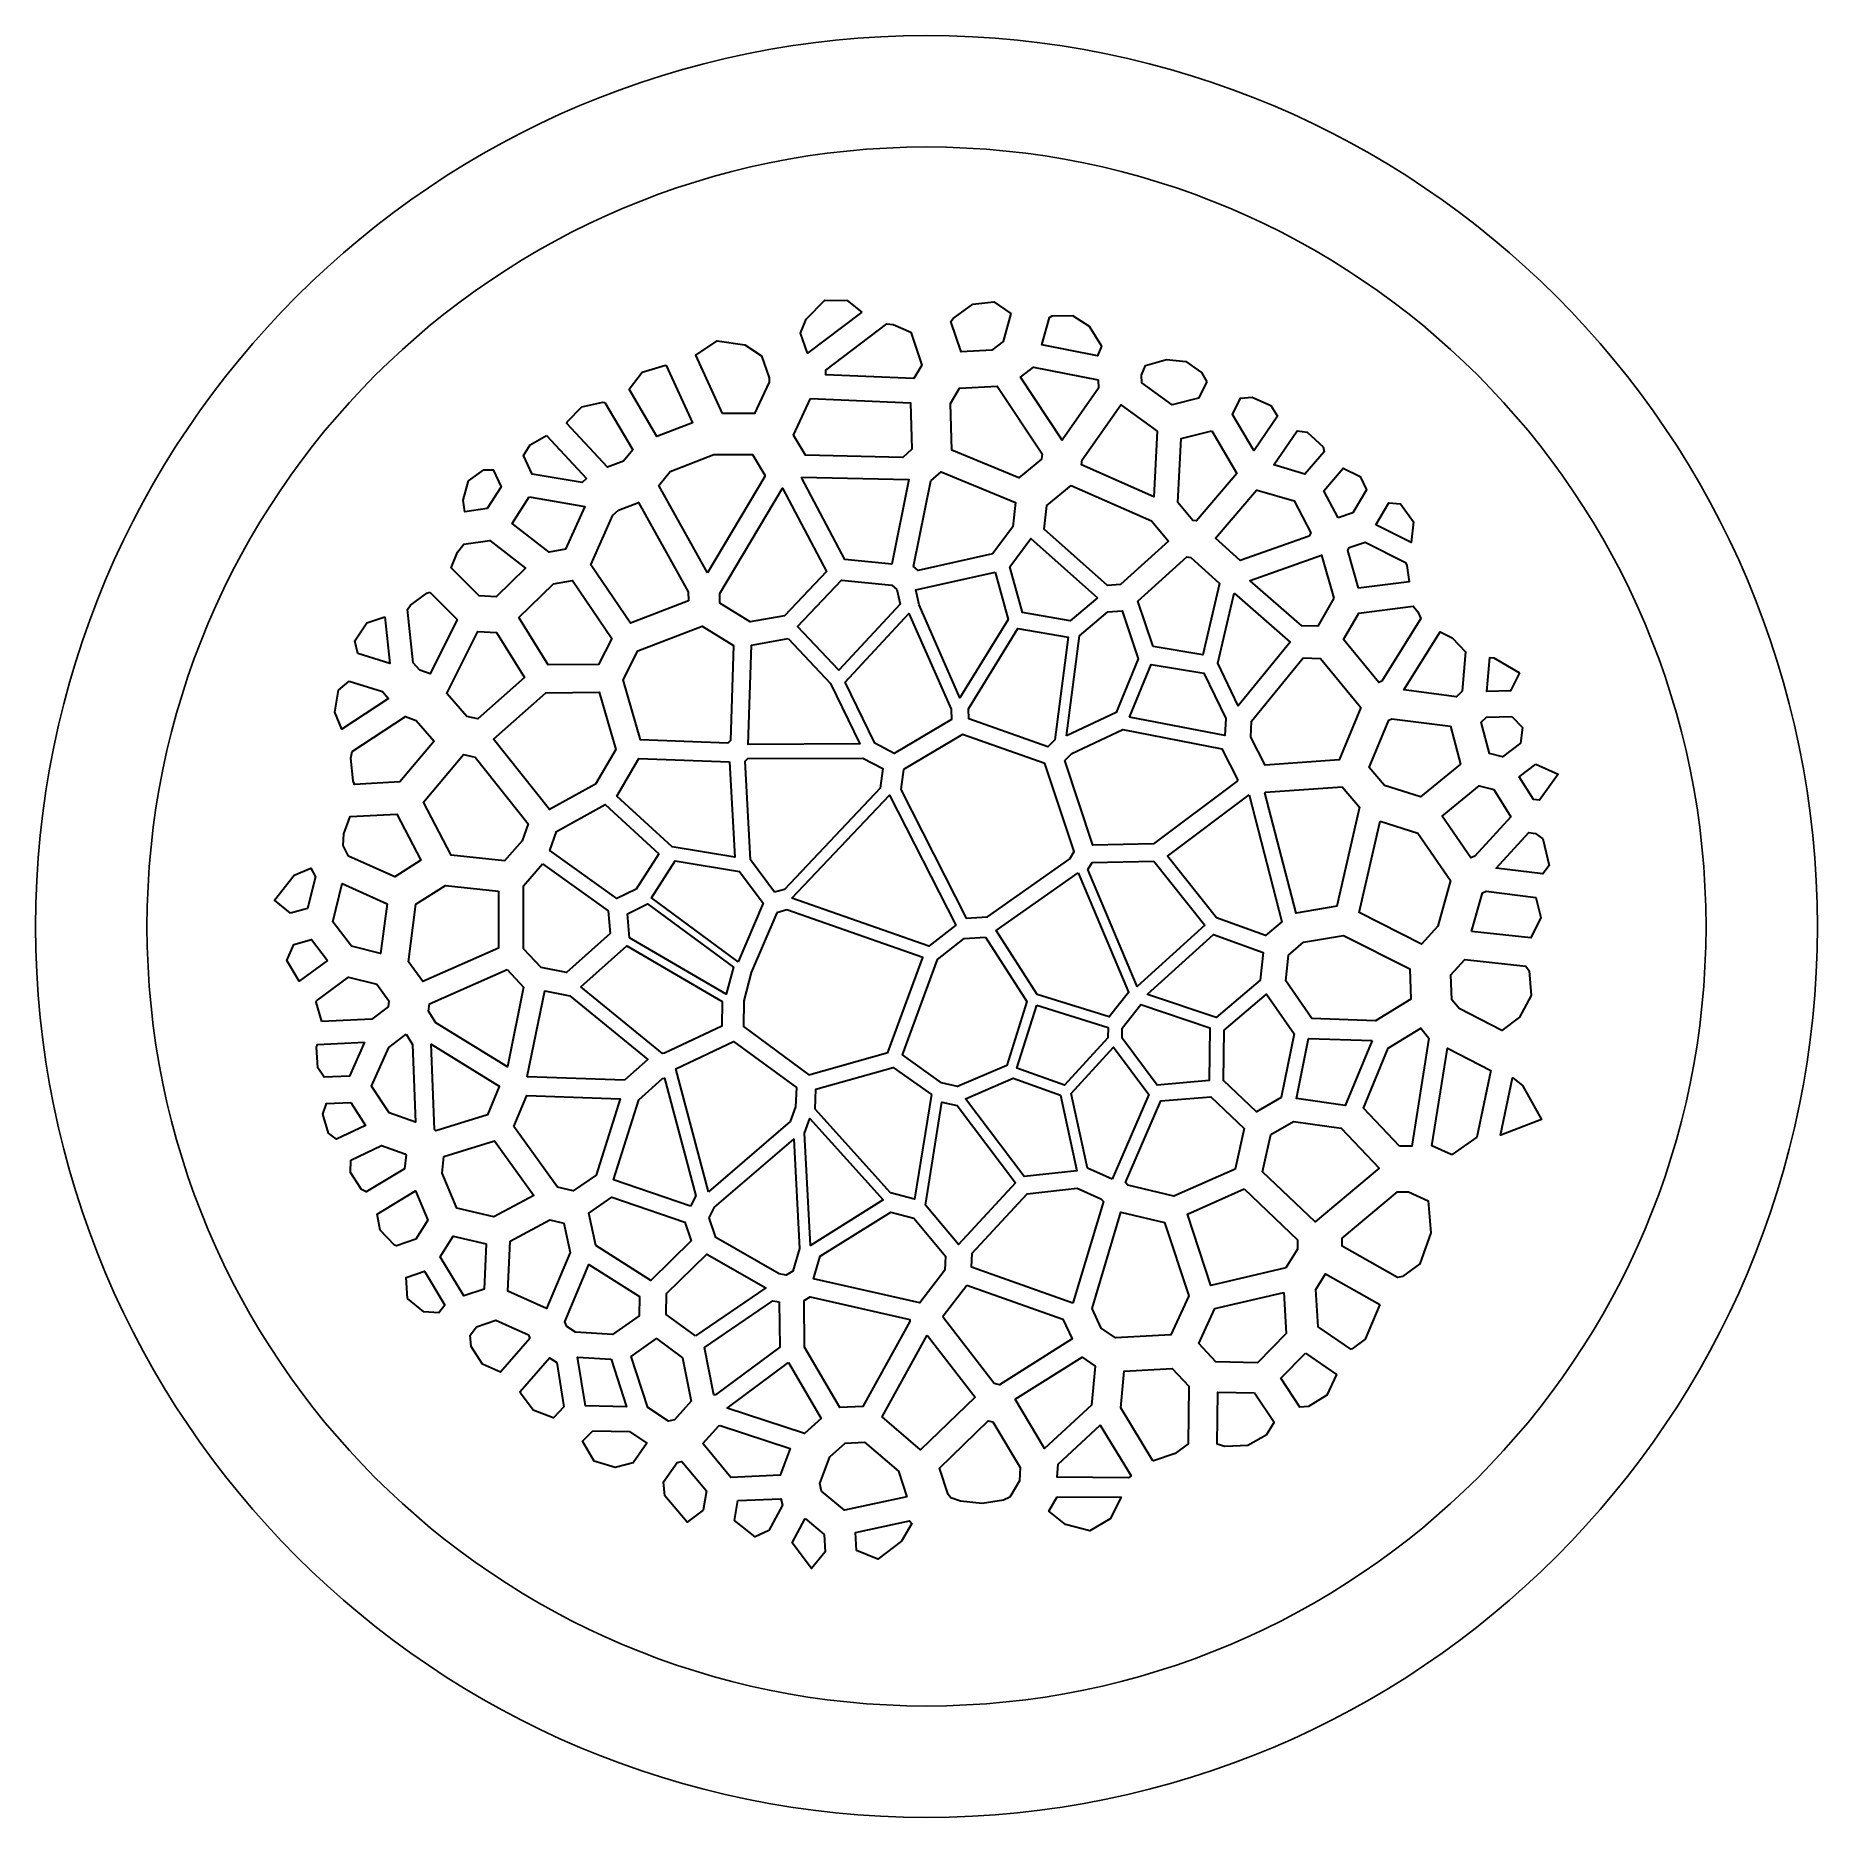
# Model space of a CAD drawing. Header units: inches. Extents: x 0 to 4, y 0 to 4.
import ezdxf

# ---------------------------------------------------------------- set-up
doc = ezdxf.new("R2010")
doc.units = ezdxf.units.IN
doc.header["$MEASUREMENT"] = 0
doc.layers.get('0').update_dxf_attribs({"lineweight": 25, "true_color": 0xffffff})
doc.layers.add('Default', color=7, linetype='Continuous', true_color=0xffffff)

msp = doc.modelspace()

# ---------------------------------------------------------------- linework, layer by layer
for radius in [2, 1.75]:
    msp.add_circle((2, 2), radius)
at = {"layer": 'Default', "lineweight": 35}
for points, knots in [([(1.8546, 3.3795), (1.8546, 3.3795), (1.822, 3.4051), (1.822, 3.4051), (1.822, 3.4051), (1.822, 3.4051), (1.772, 3.4063), (1.772, 3.4063), (1.772, 3.4063), (1.772, 3.4063), (1.7295, 3.3631), (1.7295, 3.3631), (1.7295, 3.3631), (1.7295, 3.3631), (1.7172, 3.3322), (1.7172, 3.3322), (1.7172, 3.3322), (1.7172, 3.3322), (1.7327, 3.287), (1.7327, 3.287), (1.7327, 3.287), (1.7327, 3.287), (1.8546, 3.3795), (1.8546, 3.3795)], [0, 0, 0, 0, 0.142857, 0.142857, 0.142857, 0.142857, 0.285714, 0.285714, 0.285714, 0.285714, 0.428571, 0.428571, 0.428571, 0.428571, 0.571429, 0.571429, 0.571429, 0.571429, 0.714286, 0.714286, 0.714286, 0.714286, 1, 1, 1, 1]), ([(2.1039, 3.3975), (2.1039, 3.3975), (2.0597, 3.3647), (2.0597, 3.3647), (2.0597, 3.3647), (2.0597, 3.3647), (2.0549, 3.3582), (2.0549, 3.3582), (2.0549, 3.3582), (2.0549, 3.3582), (2.0778, 3.2898), (2.0778, 3.2898), (2.0778, 3.2898), (2.0778, 3.2898), (2.1463, 3.2935), (2.1463, 3.2935), (2.1463, 3.2935), (2.1463, 3.2935), (2.172, 3.3134), (2.172, 3.3134), (2.172, 3.3134), (2.172, 3.3134), (2.1892, 3.3763), (2.1892, 3.3763), (2.1892, 3.3763), (2.1892, 3.3763), (2.1511, 3.4024), (2.1511, 3.4024), (2.1511, 3.4024), (2.1511, 3.4024), (2.1039, 3.3975), (2.1039, 3.3975)], [0, 0, 0, 0, 0.111111, 0.111111, 0.111111, 0.111111, 0.222222, 0.222222, 0.222222, 0.222222, 0.333333, 0.333333, 0.333333, 0.333333, 0.444444, 0.444444, 0.444444, 0.444444, 0.555556, 0.555556, 0.555556, 0.555556, 0.666667, 0.666667, 0.666667, 0.666667, 0.777778, 0.777778, 0.777778, 0.777778, 1, 1, 1, 1]), ([(2.3275, 3.3717), (2.3275, 3.3717), (2.2818, 3.3707), (2.2818, 3.3707), (2.2818, 3.3707), (2.2818, 3.3707), (2.276, 3.3675), (2.276, 3.3675), (2.276, 3.3675), (2.276, 3.3675), (2.2591, 3.3057), (2.2591, 3.3057), (2.2591, 3.3057), (2.2591, 3.3057), (2.3836, 3.2814), (2.3836, 3.2814), (2.3836, 3.2814), (2.3836, 3.2814), (2.3927, 3.3029), (2.3927, 3.3029), (2.3927, 3.3029), (2.3927, 3.3029), (2.3922, 3.3043), (2.3922, 3.3043), (2.3922, 3.3043), (2.3922, 3.3043), (2.3649, 3.3474), (2.3649, 3.3474), (2.3649, 3.3474), (2.3649, 3.3474), (2.3275, 3.3717), (2.3275, 3.3717)], [0, 0, 0, 0, 0.111111, 0.111111, 0.111111, 0.111111, 0.222222, 0.222222, 0.222222, 0.222222, 0.333333, 0.333333, 0.333333, 0.333333, 0.444444, 0.444444, 0.444444, 0.444444, 0.555556, 0.555556, 0.555556, 0.555556, 0.666667, 0.666667, 0.666667, 0.666667, 0.777778, 0.777778, 0.777778, 0.777778, 1, 1, 1, 1]), ([(1.9648, 3.3343), (1.9648, 3.3343), (1.925, 3.3518), (1.925, 3.3518), (1.925, 3.3518), (1.925, 3.3518), (1.9106, 3.3528), (1.9106, 3.3528), (1.9106, 3.3528), (1.9106, 3.3528), (1.7739, 3.2491), (1.7739, 3.2491), (1.7739, 3.2491), (1.7739, 3.2491), (1.7739, 3.2387), (1.7739, 3.2387), (1.7739, 3.2387), (1.7739, 3.2387), (1.9719, 3.2305), (1.9719, 3.2305), (1.9719, 3.2305), (1.9719, 3.2305), (1.9895, 3.2604), (1.9895, 3.2604), (1.9895, 3.2604), (1.9895, 3.2604), (1.9648, 3.3343), (1.9648, 3.3343)], [0, 0, 0, 0, 0.125, 0.125, 0.125, 0.125, 0.25, 0.25, 0.25, 0.25, 0.375, 0.375, 0.375, 0.375, 0.5, 0.5, 0.5, 0.5, 0.625, 0.625, 0.625, 0.625, 0.75, 0.75, 0.75, 0.75, 1, 1, 1, 1]), ([(1.5421, 3.1515), (1.5421, 3.1515), (1.6139, 3.1518), (1.6139, 3.1518), (1.6139, 3.1518), (1.6139, 3.1518), (1.6469, 3.222), (1.6469, 3.222), (1.6469, 3.222), (1.6469, 3.222), (1.6468, 3.2321), (1.6468, 3.2321), (1.6468, 3.2321), (1.6468, 3.2321), (1.6299, 3.2814), (1.6299, 3.2814), (1.6299, 3.2814), (1.6299, 3.2814), (1.5919, 3.3059), (1.5919, 3.3059), (1.5919, 3.3059), (1.5919, 3.3059), (1.5303, 3.3147), (1.5303, 3.3147), (1.5303, 3.3147), (1.5303, 3.3147), (1.4818, 3.283), (1.4818, 3.283), (1.4818, 3.283), (1.4818, 3.283), (1.5421, 3.1515), (1.5421, 3.1515)], [0, 0, 0, 0, 0.111111, 0.111111, 0.111111, 0.111111, 0.222222, 0.222222, 0.222222, 0.222222, 0.333333, 0.333333, 0.333333, 0.333333, 0.444444, 0.444444, 0.444444, 0.444444, 0.555556, 0.555556, 0.555556, 0.555556, 0.666667, 0.666667, 0.666667, 0.666667, 0.777778, 0.777778, 0.777778, 0.777778, 1, 1, 1, 1]), ([(1.4138, 3.2603), (1.4138, 3.2603), (1.362, 3.2448), (1.362, 3.2448), (1.362, 3.2448), (1.362, 3.2448), (1.3322, 3.2063), (1.3322, 3.2063), (1.3322, 3.2063), (1.3322, 3.2063), (1.3949, 3.0997), (1.3949, 3.0997), (1.3949, 3.0997), (1.3949, 3.0997), (1.4746, 3.1306), (1.4746, 3.1306), (1.4746, 3.1306), (1.4746, 3.1306), (1.4154, 3.2598), (1.4154, 3.2598), (1.4154, 3.2598), (1.4154, 3.2598), (1.4138, 3.2603), (1.4138, 3.2603)], [0, 0, 0, 0, 0.142857, 0.142857, 0.142857, 0.142857, 0.285714, 0.285714, 0.285714, 0.285714, 0.428571, 0.428571, 0.428571, 0.428571, 0.571429, 0.571429, 0.571429, 0.571429, 0.714286, 0.714286, 0.714286, 0.714286, 1, 1, 1, 1]), ([(2.3852, 3.2274), (2.3852, 3.2274), (2.2403, 3.2556), (2.2403, 3.2556), (2.2403, 3.2556), (2.2403, 3.2556), (2.211, 3.2329), (2.211, 3.2329), (2.211, 3.2329), (2.211, 3.2329), (2.3047, 3.0921), (2.3047, 3.0921), (2.3047, 3.0921), (2.3047, 3.0921), (2.3862, 3.2085), (2.3862, 3.2085), (2.3862, 3.2085), (2.3862, 3.2085), (2.3852, 3.2274), (2.3852, 3.2274)], [0, 0, 0, 0, 0.166667, 0.166667, 0.166667, 0.166667, 0.333333, 0.333333, 0.333333, 0.333333, 0.5, 0.5, 0.5, 0.5, 0.666667, 0.666667, 0.666667, 0.666667, 1, 1, 1, 1]), ([(2.6291, 3.223), (2.6291, 3.223), (2.6173, 3.2439), (2.6173, 3.2439), (2.6173, 3.2439), (2.6173, 3.2439), (2.5823, 3.2684), (2.5823, 3.2684), (2.5823, 3.2684), (2.5823, 3.2684), (2.5389, 3.2731), (2.5389, 3.2731), (2.5389, 3.2731), (2.5389, 3.2731), (2.4918, 3.2597), (2.4918, 3.2597), (2.4918, 3.2597), (2.4918, 3.2597), (2.4825, 3.2376), (2.4825, 3.2376), (2.4825, 3.2376), (2.4825, 3.2376), (2.4834, 3.2208), (2.4834, 3.2208), (2.4834, 3.2208), (2.4834, 3.2208), (2.5518, 3.1714), (2.5518, 3.1714), (2.5518, 3.1714), (2.5518, 3.1714), (2.6109, 3.186), (2.6109, 3.186), (2.6109, 3.186), (2.6109, 3.186), (2.6291, 3.223), (2.6291, 3.223)], [0, 0, 0, 0, 0.1, 0.1, 0.1, 0.1, 0.2, 0.2, 0.2, 0.2, 0.3, 0.3, 0.3, 0.3, 0.4, 0.4, 0.4, 0.4, 0.5, 0.5, 0.5, 0.5, 0.6, 0.6, 0.6, 0.6, 0.7, 0.7, 0.7, 0.7, 0.8, 0.8, 0.8, 0.8, 1, 1, 1, 1]), ([(2.26, 3.0609), (2.26, 3.0609), (2.1587, 3.2131), (2.1587, 3.2131), (2.1587, 3.2131), (2.1587, 3.2131), (2.0741, 3.2085), (2.0741, 3.2085), (2.0741, 3.2085), (2.0741, 3.2085), (2.054, 3.1744), (2.054, 3.1744), (2.054, 3.1744), (2.054, 3.1744), (2.0568, 3.0693), (2.0568, 3.0693), (2.0568, 3.0693), (2.0568, 3.0693), (2.2075, 3.0071), (2.2075, 3.0071), (2.2075, 3.0071), (2.2075, 3.0071), (2.258, 3.049), (2.258, 3.049), (2.258, 3.049), (2.258, 3.049), (2.26, 3.0609), (2.26, 3.0609)], [0, 0, 0, 0, 0.125, 0.125, 0.125, 0.125, 0.25, 0.25, 0.25, 0.25, 0.375, 0.375, 0.375, 0.375, 0.5, 0.5, 0.5, 0.5, 0.625, 0.625, 0.625, 0.625, 0.75, 0.75, 0.75, 0.75, 1, 1, 1, 1]), ([(1.2782, 3.1764), (1.2782, 3.1764), (1.2734, 3.1773), (1.2734, 3.1773), (1.2734, 3.1773), (1.2734, 3.1773), (1.226, 3.1665), (1.226, 3.1665), (1.226, 3.1665), (1.226, 3.1665), (1.1934, 3.1332), (1.1934, 3.1332), (1.1934, 3.1332), (1.1934, 3.1332), (1.1923, 3.1295), (1.1923, 3.1295), (1.1923, 3.1295), (1.1923, 3.1295), (1.284, 3.031), (1.284, 3.031), (1.284, 3.031), (1.284, 3.031), (1.3195, 3.0447), (1.3195, 3.0447), (1.3195, 3.0447), (1.3195, 3.0447), (1.3405, 3.0702), (1.3405, 3.0702), (1.3405, 3.0702), (1.3405, 3.0702), (1.2782, 3.1764), (1.2782, 3.1764)], [0, 0, 0, 0, 0.111111, 0.111111, 0.111111, 0.111111, 0.222222, 0.222222, 0.222222, 0.222222, 0.333333, 0.333333, 0.333333, 0.333333, 0.444444, 0.444444, 0.444444, 0.444444, 0.555556, 0.555556, 0.555556, 0.555556, 0.666667, 0.666667, 0.666667, 0.666667, 0.777778, 0.777778, 0.777778, 0.777778, 1, 1, 1, 1]), ([(1.7397, 3.1851), (1.7397, 3.1851), (1.7013, 3.1033), (1.7013, 3.1033), (1.7013, 3.1033), (1.7013, 3.1033), (1.7283, 3.058), (1.7283, 3.058), (1.7283, 3.058), (1.7283, 3.058), (1.9466, 3.0532), (1.9466, 3.0532), (1.9466, 3.0532), (1.9466, 3.0532), (1.9673, 3.0713), (1.9673, 3.0713), (1.9673, 3.0713), (1.9673, 3.0713), (1.9644, 3.1758), (1.9644, 3.1758), (1.9644, 3.1758), (1.9644, 3.1758), (1.7397, 3.1851), (1.7397, 3.1851)], [0, 0, 0, 0, 0.142857, 0.142857, 0.142857, 0.142857, 0.285714, 0.285714, 0.285714, 0.285714, 0.428571, 0.428571, 0.428571, 0.428571, 0.571429, 0.571429, 0.571429, 0.571429, 0.714286, 0.714286, 0.714286, 0.714286, 1, 1, 1, 1]), ([(2.5179, 3.112), (2.5179, 3.112), (2.4361, 3.1711), (2.4361, 3.1711), (2.4361, 3.1711), (2.4361, 3.1711), (2.3498, 3.0479), (2.3498, 3.0479), (2.3498, 3.0479), (2.3498, 3.0479), (2.3479, 3.0363), (2.3479, 3.0363), (2.3479, 3.0363), (2.3479, 3.0363), (2.5101, 2.9647), (2.5101, 2.9647), (2.5101, 2.9647), (2.5101, 2.9647), (2.5179, 3.112), (2.5179, 3.112)], [0, 0, 0, 0, 0.166667, 0.166667, 0.166667, 0.166667, 0.333333, 0.333333, 0.333333, 0.333333, 0.5, 0.5, 0.5, 0.5, 0.666667, 0.666667, 0.666667, 0.666667, 1, 1, 1, 1]), ([(2.7727, 3.17), (2.7727, 3.17), (2.7314, 3.1882), (2.7314, 3.1882), (2.7314, 3.1882), (2.7314, 3.1882), (2.7048, 3.1862), (2.7048, 3.1862), (2.7048, 3.1862), (2.7048, 3.1862), (2.6868, 3.1497), (2.6868, 3.1497), (2.6868, 3.1497), (2.6868, 3.1497), (2.7349, 3.0686), (2.7349, 3.0686), (2.7349, 3.0686), (2.7349, 3.0686), (2.7359, 3.0688), (2.7359, 3.0688), (2.7359, 3.0688), (2.7359, 3.0688), (2.7883, 3.1454), (2.7883, 3.1454), (2.7883, 3.1454), (2.7883, 3.1454), (2.7727, 3.17), (2.7727, 3.17)], [0, 0, 0, 0, 0.125, 0.125, 0.125, 0.125, 0.25, 0.25, 0.25, 0.25, 0.375, 0.375, 0.375, 0.375, 0.5, 0.5, 0.5, 0.5, 0.625, 0.625, 0.625, 0.625, 0.75, 0.75, 0.75, 0.75, 1, 1, 1, 1]), ([(1.1467, 3.1024), (1.1467, 3.1024), (1.1104, 3.0817), (1.1104, 3.0817), (1.1104, 3.0817), (1.1104, 3.0817), (1.0956, 3.0571), (1.0956, 3.0571), (1.0956, 3.0571), (1.0956, 3.0571), (1.1148, 3.0157), (1.1148, 3.0157), (1.1148, 3.0157), (1.1148, 3.0157), (1.2267, 2.9967), (1.2267, 2.9967), (1.2267, 2.9967), (1.2267, 2.9967), (1.2367, 3.0056), (1.2367, 3.0056), (1.2367, 3.0056), (1.2367, 3.0056), (1.1467, 3.1024), (1.1467, 3.1024)], [0, 0, 0, 0, 0.142857, 0.142857, 0.142857, 0.142857, 0.285714, 0.285714, 0.285714, 0.285714, 0.428571, 0.428571, 0.428571, 0.428571, 0.571429, 0.571429, 0.571429, 0.571429, 0.714286, 0.714286, 0.714286, 0.714286, 1, 1, 1, 1]), ([(2.6403, 3.1125), (2.6403, 3.1125), (2.5714, 3.0955), (2.5714, 3.0955), (2.5714, 3.0955), (2.5714, 3.0955), (2.5639, 2.9517), (2.5639, 2.9517), (2.5639, 2.9517), (2.5639, 2.9517), (2.5979, 2.9116), (2.5979, 2.9116), (2.5979, 2.9116), (2.5979, 2.9116), (2.6058, 2.9106), (2.6058, 2.9106), (2.6058, 2.9106), (2.6058, 2.9106), (2.6969, 3.0168), (2.6969, 3.0168), (2.6969, 3.0168), (2.6969, 3.0168), (2.6403, 3.1125), (2.6403, 3.1125)], [0, 0, 0, 0, 0.142857, 0.142857, 0.142857, 0.142857, 0.285714, 0.285714, 0.285714, 0.285714, 0.428571, 0.428571, 0.428571, 0.428571, 0.571429, 0.571429, 0.571429, 0.571429, 0.714286, 0.714286, 0.714286, 0.714286, 1, 1, 1, 1]), ([(2.8931, 3.0659), (2.8931, 3.0659), (2.8903, 3.0772), (2.8903, 3.0772), (2.8903, 3.0772), (2.8903, 3.0772), (2.8548, 3.11), (2.8548, 3.11), (2.8548, 3.11), (2.8548, 3.11), (2.8325, 3.113), (2.8325, 3.113), (2.8325, 3.113), (2.8325, 3.113), (2.7799, 3.0362), (2.7799, 3.0362), (2.7799, 3.0362), (2.7799, 3.0362), (2.8496, 3.0156), (2.8496, 3.0156), (2.8496, 3.0156), (2.8496, 3.0156), (2.8931, 3.0659), (2.8931, 3.0659)], [0, 0, 0, 0, 0.142857, 0.142857, 0.142857, 0.142857, 0.285714, 0.285714, 0.285714, 0.285714, 0.428571, 0.428571, 0.428571, 0.428571, 0.571429, 0.571429, 0.571429, 0.571429, 0.714286, 0.714286, 0.714286, 0.714286, 1, 1, 1, 1]), ([(1.5082, 2.7939), (1.5082, 2.7939), (1.6373, 3.0106), (1.6373, 3.0106), (1.6373, 3.0106), (1.6373, 3.0106), (1.637, 3.013), (1.637, 3.013), (1.637, 3.013), (1.637, 3.013), (1.6091, 3.0597), (1.6091, 3.0597), (1.6091, 3.0597), (1.6091, 3.0597), (1.5225, 3.0594), (1.5225, 3.0594), (1.5225, 3.0594), (1.5225, 3.0594), (1.4247, 3.0215), (1.4247, 3.0215), (1.4247, 3.0215), (1.4247, 3.0215), (1.3988, 2.9901), (1.3988, 2.9901), (1.3988, 2.9901), (1.3988, 2.9901), (1.5082, 2.7939), (1.5082, 2.7939)], [0, 0, 0, 0, 0.125, 0.125, 0.125, 0.125, 0.25, 0.25, 0.25, 0.25, 0.375, 0.375, 0.375, 0.375, 0.5, 0.5, 0.5, 0.5, 0.625, 0.625, 0.625, 0.625, 0.75, 0.75, 0.75, 0.75, 1, 1, 1, 1]), ([(0.9715, 3.0007), (0.9715, 3.0007), (0.9599, 2.9571), (0.9599, 2.9571), (0.9599, 2.9571), (0.9599, 2.9571), (0.9638, 2.9309), (0.9638, 2.9309), (0.9638, 2.9309), (0.9638, 2.9309), (1.0134, 2.9382), (1.0134, 2.9382), (1.0134, 2.9382), (1.0134, 2.9382), (1.0451, 2.9874), (1.0451, 2.9874), (1.0451, 2.9874), (1.0451, 2.9874), (1.0274, 3.0254), (1.0274, 3.0254), (1.0274, 3.0254), (1.0274, 3.0254), (1.0063, 3.025), (1.0063, 3.025), (1.0063, 3.025), (1.0063, 3.025), (0.9715, 3.0007), (0.9715, 3.0007)], [0, 0, 0, 0, 0.125, 0.125, 0.125, 0.125, 0.25, 0.25, 0.25, 0.25, 0.375, 0.375, 0.375, 0.375, 0.5, 0.5, 0.5, 0.5, 0.625, 0.625, 0.625, 0.625, 0.75, 0.75, 0.75, 0.75, 1, 1, 1, 1]), ([(1.7196, 3.009), (1.7196, 3.009), (1.7198, 3.0065), (1.7198, 3.0065), (1.7198, 3.0065), (1.7198, 3.0065), (1.8165, 2.8239), (1.8165, 2.8239), (1.8165, 2.8239), (1.8165, 2.8239), (1.922, 2.8133), (1.922, 2.8133), (1.922, 2.8133), (1.922, 2.8133), (1.9603, 3.0037), (1.9603, 3.0037), (1.9603, 3.0037), (1.9603, 3.0037), (1.7196, 3.009), (1.7196, 3.009)], [0, 0, 0, 0, 0.166667, 0.166667, 0.166667, 0.166667, 0.333333, 0.333333, 0.333333, 0.333333, 0.5, 0.5, 0.5, 0.5, 0.666667, 0.666667, 0.666667, 0.666667, 1, 1, 1, 1]), ([(2.0095, 3.0005), (2.0095, 3.0005), (1.9708, 2.808), (1.9708, 2.808), (1.9708, 2.808), (1.9708, 2.808), (1.9812, 2.7989), (1.9812, 2.7989), (1.9812, 2.7989), (1.9812, 2.7989), (2.1485, 2.8365), (2.1485, 2.8365), (2.1485, 2.8365), (2.1485, 2.8365), (2.1937, 2.8975), (2.1937, 2.8975), (2.1937, 2.8975), (2.1937, 2.8975), (2.1996, 2.9518), (2.1996, 2.9518), (2.1996, 2.9518), (2.1996, 2.9518), (2.0327, 3.0207), (2.0327, 3.0207), (2.0327, 3.0207), (2.0327, 3.0207), (2.0095, 3.0005), (2.0095, 3.0005)], [0, 0, 0, 0, 0.125, 0.125, 0.125, 0.125, 0.25, 0.25, 0.25, 0.25, 0.375, 0.375, 0.375, 0.375, 0.5, 0.5, 0.5, 0.5, 0.625, 0.625, 0.625, 0.625, 0.75, 0.75, 0.75, 0.75, 1, 1, 1, 1]), ([(2.9239, 2.9178), (2.9239, 2.9178), (2.9572, 2.929), (2.9572, 2.929), (2.9572, 2.929), (2.9572, 2.929), (2.9881, 2.9804), (2.9881, 2.9804), (2.9881, 2.9804), (2.9881, 2.9804), (2.9738, 3.0105), (2.9738, 3.0105), (2.9738, 3.0105), (2.9738, 3.0105), (2.9357, 3.0286), (2.9357, 3.0286), (2.9357, 3.0286), (2.9357, 3.0286), (2.8921, 2.9782), (2.8921, 2.9782), (2.8921, 2.9782), (2.8921, 2.9782), (2.9239, 2.9178), (2.9239, 2.9178)], [0, 0, 0, 0, 0.142857, 0.142857, 0.142857, 0.142857, 0.285714, 0.285714, 0.285714, 0.285714, 0.428571, 0.428571, 0.428571, 0.428571, 0.571429, 0.571429, 0.571429, 0.571429, 0.714286, 0.714286, 0.714286, 0.714286, 1, 1, 1, 1]), ([(1.1081, 2.9644), (1.1081, 2.9644), (1.0698, 2.905), (1.0698, 2.905), (1.0698, 2.905), (1.0698, 2.905), (1.1526, 2.8404), (1.1526, 2.8404), (1.1526, 2.8404), (1.1526, 2.8404), (1.1899, 2.8468), (1.1899, 2.8468), (1.1899, 2.8468), (1.1899, 2.8468), (1.2328, 2.9432), (1.2328, 2.9432), (1.2328, 2.9432), (1.2328, 2.9432), (1.1081, 2.9644), (1.1081, 2.9644)], [0, 0, 0, 0, 0.166667, 0.166667, 0.166667, 0.166667, 0.333333, 0.333333, 0.333333, 0.333333, 0.5, 0.5, 0.5, 0.5, 0.666667, 0.666667, 0.666667, 0.666667, 1, 1, 1, 1]), ([(1.5362, 2.7257), (1.5362, 2.7257), (1.6045, 2.6838), (1.6045, 2.6838), (1.6045, 2.6838), (1.6045, 2.6838), (1.6811, 2.6977), (1.6811, 2.6977), (1.6811, 2.6977), (1.6811, 2.6977), (1.7753, 2.7973), (1.7753, 2.7973), (1.7753, 2.7973), (1.7753, 2.7973), (1.6765, 2.984), (1.6765, 2.984), (1.6765, 2.984), (1.6765, 2.984), (1.5357, 2.7475), (1.5357, 2.7475), (1.5357, 2.7475), (1.5357, 2.7475), (1.5362, 2.7257), (1.5362, 2.7257)], [0, 0, 0, 0, 0.142857, 0.142857, 0.142857, 0.142857, 0.285714, 0.285714, 0.285714, 0.285714, 0.428571, 0.428571, 0.428571, 0.428571, 0.571429, 0.571429, 0.571429, 0.571429, 0.714286, 0.714286, 0.714286, 0.714286, 1, 1, 1, 1]), ([(2.325, 2.9904), (2.325, 2.9904), (2.2702, 2.9449), (2.2702, 2.9449), (2.2702, 2.9449), (2.2702, 2.9449), (2.2644, 2.8917), (2.2644, 2.8917), (2.2644, 2.8917), (2.2644, 2.8917), (2.4067, 2.7659), (2.4067, 2.7659), (2.4067, 2.7659), (2.4067, 2.7659), (2.4357, 2.7681), (2.4357, 2.7681), (2.4357, 2.7681), (2.4357, 2.7681), (2.5435, 2.8654), (2.5435, 2.8654), (2.5435, 2.8654), (2.5435, 2.8654), (2.5049, 2.911), (2.5049, 2.911), (2.5049, 2.911), (2.5049, 2.911), (2.325, 2.9904), (2.325, 2.9904)], [0, 0, 0, 0, 0.125, 0.125, 0.125, 0.125, 0.25, 0.25, 0.25, 0.25, 0.375, 0.375, 0.375, 0.375, 0.5, 0.5, 0.5, 0.5, 0.625, 0.625, 0.625, 0.625, 0.75, 0.75, 0.75, 0.75, 1, 1, 1, 1]), ([(2.8594, 2.8763), (2.8594, 2.8763), (2.863, 2.8837), (2.863, 2.8837), (2.863, 2.8837), (2.863, 2.8837), (2.8252, 2.9555), (2.8252, 2.9555), (2.8252, 2.9555), (2.8252, 2.9555), (2.7423, 2.9799), (2.7423, 2.9799), (2.7423, 2.9799), (2.7423, 2.9799), (2.7411, 2.9796), (2.7411, 2.9796), (2.7411, 2.9796), (2.7411, 2.9796), (2.6488, 2.872), (2.6488, 2.872), (2.6488, 2.872), (2.6488, 2.872), (2.7045, 2.8217), (2.7045, 2.8217), (2.7045, 2.8217), (2.7045, 2.8217), (2.8594, 2.8763), (2.8594, 2.8763)], [0, 0, 0, 0, 0.125, 0.125, 0.125, 0.125, 0.25, 0.25, 0.25, 0.25, 0.375, 0.375, 0.375, 0.375, 0.5, 0.5, 0.5, 0.5, 0.625, 0.625, 0.625, 0.625, 0.75, 0.75, 0.75, 0.75, 1, 1, 1, 1]), ([(1.2467, 2.8122), (1.2467, 2.8122), (1.3356, 2.681), (1.3356, 2.681), (1.3356, 2.681), (1.3356, 2.681), (1.4656, 2.7313), (1.4656, 2.7313), (1.4656, 2.7313), (1.4656, 2.7313), (1.4651, 2.7517), (1.4651, 2.7517), (1.4651, 2.7517), (1.4651, 2.7517), (1.3534, 2.9518), (1.3534, 2.9518), (1.3534, 2.9518), (1.3534, 2.9518), (1.3089, 2.9345), (1.3089, 2.9345), (1.3089, 2.9345), (1.3089, 2.9345), (1.296, 2.9231), (1.296, 2.9231), (1.296, 2.9231), (1.296, 2.9231), (1.2467, 2.8122), (1.2467, 2.8122)], [0, 0, 0, 0, 0.125, 0.125, 0.125, 0.125, 0.25, 0.25, 0.25, 0.25, 0.375, 0.375, 0.375, 0.375, 0.5, 0.5, 0.5, 0.5, 0.625, 0.625, 0.625, 0.625, 0.75, 0.75, 0.75, 0.75, 1, 1, 1, 1]), ([(3.0087, 2.9021), (3.0087, 2.9021), (3.0881, 2.8623), (3.0881, 2.8623), (3.0881, 2.8623), (3.0881, 2.8623), (3.0934, 2.9088), (3.0934, 2.9088), (3.0934, 2.9088), (3.0934, 2.9088), (3.0645, 2.9486), (3.0645, 2.9486), (3.0645, 2.9486), (3.0645, 2.9486), (3.0379, 2.9508), (3.0379, 2.9508), (3.0379, 2.9508), (3.0379, 2.9508), (3.0087, 2.9021), (3.0087, 2.9021)], [0, 0, 0, 0, 0.166667, 0.166667, 0.166667, 0.166667, 0.333333, 0.333333, 0.333333, 0.333333, 0.5, 0.5, 0.5, 0.5, 0.666667, 0.666667, 0.666667, 0.666667, 1, 1, 1, 1]), ([(0.9474, 2.8406), (0.9474, 2.8406), (0.9331, 2.8055), (0.9331, 2.8055), (0.9331, 2.8055), (0.9331, 2.8055), (0.9959, 2.7426), (0.9959, 2.7426), (0.9959, 2.7426), (0.9959, 2.7426), (1.0336, 2.7403), (1.0336, 2.7403), (1.0336, 2.7403), (1.0336, 2.7403), (1.1, 2.8044), (1.1, 2.8044), (1.1, 2.8044), (1.1, 2.8044), (1.0197, 2.8669), (1.0197, 2.8669), (1.0197, 2.8669), (1.0197, 2.8669), (0.9615, 2.8583), (0.9615, 2.8583), (0.9615, 2.8583), (0.9615, 2.8583), (0.9474, 2.8406), (0.9474, 2.8406)], [0, 0, 0, 0, 0.125, 0.125, 0.125, 0.125, 0.25, 0.25, 0.25, 0.25, 0.375, 0.375, 0.375, 0.375, 0.5, 0.5, 0.5, 0.5, 0.625, 0.625, 0.625, 0.625, 0.75, 0.75, 0.75, 0.75, 1, 1, 1, 1]), ([(2.3842, 2.738), (2.3842, 2.738), (2.234, 2.8707), (2.234, 2.8707), (2.234, 2.8707), (2.234, 2.8707), (2.1873, 2.8077), (2.1873, 2.8077), (2.1873, 2.8077), (2.1873, 2.8077), (2.2152, 2.7048), (2.2152, 2.7048), (2.2152, 2.7048), (2.2152, 2.7048), (2.3224, 2.6862), (2.3224, 2.6862), (2.3224, 2.6862), (2.3224, 2.6862), (2.3842, 2.738), (2.3842, 2.738)], [0, 0, 0, 0, 0.166667, 0.166667, 0.166667, 0.166667, 0.333333, 0.333333, 0.333333, 0.333333, 0.5, 0.5, 0.5, 0.5, 0.666667, 0.666667, 0.666667, 0.666667, 1, 1, 1, 1]), ([(2.9701, 2.7596), (2.9701, 2.7596), (3.0833, 2.7736), (3.0833, 2.7736), (3.0833, 2.7736), (3.0833, 2.7736), (3.0786, 2.8104), (3.0786, 2.8104), (3.0786, 2.8104), (3.0786, 2.8104), (3.075, 2.8174), (3.075, 2.8174), (3.075, 2.8174), (3.075, 2.8174), (2.9847, 2.8625), (2.9847, 2.8625), (2.9847, 2.8625), (2.9847, 2.8625), (2.9489, 2.8505), (2.9489, 2.8505), (2.9489, 2.8505), (2.9489, 2.8505), (2.9456, 2.8438), (2.9456, 2.8438), (2.9456, 2.8438), (2.9456, 2.8438), (2.9701, 2.7596), (2.9701, 2.7596)], [0, 0, 0, 0, 0.125, 0.125, 0.125, 0.125, 0.25, 0.25, 0.25, 0.25, 0.375, 0.375, 0.375, 0.375, 0.5, 0.5, 0.5, 0.5, 0.625, 0.625, 0.625, 0.625, 0.75, 0.75, 0.75, 0.75, 1, 1, 1, 1]), ([(2.5085, 2.6289), (2.5085, 2.6289), (2.6207, 2.6098), (2.6207, 2.6098), (2.6207, 2.6098), (2.6207, 2.6098), (2.6578, 2.7698), (2.6578, 2.7698), (2.6578, 2.7698), (2.6578, 2.7698), (2.6574, 2.771), (2.6574, 2.771), (2.6574, 2.771), (2.6574, 2.771), (2.5936, 2.8285), (2.5936, 2.8285), (2.5936, 2.8285), (2.5936, 2.8285), (2.5844, 2.8296), (2.5844, 2.8296), (2.5844, 2.8296), (2.5844, 2.8296), (2.4742, 2.7302), (2.4742, 2.7302), (2.4742, 2.7302), (2.4742, 2.7302), (2.5085, 2.6289), (2.5085, 2.6289)], [0, 0, 0, 0, 0.125, 0.125, 0.125, 0.125, 0.25, 0.25, 0.25, 0.25, 0.375, 0.375, 0.375, 0.375, 0.5, 0.5, 0.5, 0.5, 0.625, 0.625, 0.625, 0.625, 0.75, 0.75, 0.75, 0.75, 1, 1, 1, 1]), ([(2.9146, 2.7373), (2.9146, 2.7373), (2.8867, 2.8334), (2.8867, 2.8334), (2.8867, 2.8334), (2.8867, 2.8334), (2.7266, 2.777), (2.7266, 2.777), (2.7266, 2.777), (2.7266, 2.777), (2.727, 2.776), (2.727, 2.776), (2.727, 2.776), (2.727, 2.776), (2.8423, 2.6753), (2.8423, 2.6753), (2.8423, 2.6753), (2.8423, 2.6753), (2.8784, 2.6741), (2.8784, 2.6741), (2.8784, 2.6741), (2.8784, 2.6741), (2.9146, 2.7373), (2.9146, 2.7373)], [0, 0, 0, 0, 0.142857, 0.142857, 0.142857, 0.142857, 0.285714, 0.285714, 0.285714, 0.285714, 0.428571, 0.428571, 0.428571, 0.428571, 0.571429, 0.571429, 0.571429, 0.571429, 0.714286, 0.714286, 0.714286, 0.714286, 1, 1, 1, 1]), ([(1.0846, 2.6937), (1.0846, 2.6937), (1.1506, 2.5871), (1.1506, 2.5871), (1.1506, 2.5871), (1.1506, 2.5871), (1.2638, 2.5882), (1.2638, 2.5882), (1.2638, 2.5882), (1.2638, 2.5882), (1.2935, 2.6462), (1.2935, 2.6462), (1.2935, 2.6462), (1.2935, 2.6462), (1.2053, 2.7764), (1.2053, 2.7764), (1.2053, 2.7764), (1.2053, 2.7764), (1.1628, 2.7691), (1.1628, 2.7691), (1.1628, 2.7691), (1.1628, 2.7691), (1.0846, 2.6937), (1.0846, 2.6937)], [0, 0, 0, 0, 0.142857, 0.142857, 0.142857, 0.142857, 0.285714, 0.285714, 0.285714, 0.285714, 0.428571, 0.428571, 0.428571, 0.428571, 0.571429, 0.571429, 0.571429, 0.571429, 0.714286, 0.714286, 0.714286, 0.714286, 1, 1, 1, 1]), ([(1.9335, 2.7568), (1.9335, 2.7568), (1.9225, 2.7665), (1.9225, 2.7665), (1.9225, 2.7665), (1.9225, 2.7665), (1.8093, 2.7778), (1.8093, 2.7778), (1.8093, 2.7778), (1.8093, 2.7778), (1.7105, 2.6734), (1.7105, 2.6734), (1.7105, 2.6734), (1.7105, 2.6734), (1.8031, 2.5752), (1.8031, 2.5752), (1.8031, 2.5752), (1.8031, 2.5752), (1.9409, 2.7234), (1.9409, 2.7234), (1.9409, 2.7234), (1.9409, 2.7234), (1.9335, 2.7568), (1.9335, 2.7568)], [0, 0, 0, 0, 0.142857, 0.142857, 0.142857, 0.142857, 0.285714, 0.285714, 0.285714, 0.285714, 0.428571, 0.428571, 0.428571, 0.428571, 0.571429, 0.571429, 0.571429, 0.571429, 0.714286, 0.714286, 0.714286, 0.714286, 1, 1, 1, 1]), ([(2.1544, 2.7958), (2.1544, 2.7958), (1.9758, 2.7557), (1.9758, 2.7557), (1.9758, 2.7557), (1.9758, 2.7557), (1.9832, 2.722), (1.9832, 2.722), (1.9832, 2.722), (1.9832, 2.722), (2.0751, 2.5136), (2.0751, 2.5136), (2.0751, 2.5136), (2.0751, 2.5136), (2.1832, 2.6895), (2.1832, 2.6895), (2.1832, 2.6895), (2.1832, 2.6895), (2.1544, 2.7958), (2.1544, 2.7958)], [0, 0, 0, 0, 0.166667, 0.166667, 0.166667, 0.166667, 0.333333, 0.333333, 0.333333, 0.333333, 0.5, 0.5, 0.5, 0.5, 0.666667, 0.666667, 0.666667, 0.666667, 1, 1, 1, 1]), ([(0.885, 2.7506), (0.885, 2.7506), (0.8786, 2.7482), (0.8786, 2.7482), (0.8786, 2.7482), (0.8786, 2.7482), (0.8415, 2.7213), (0.8415, 2.7213), (0.8415, 2.7213), (0.8415, 2.7213), (0.8349, 2.7117), (0.8349, 2.7117), (0.8349, 2.7117), (0.8349, 2.7117), (0.8478, 2.5923), (0.8478, 2.5923), (0.8478, 2.5923), (0.8478, 2.5923), (0.8625, 2.5754), (0.8625, 2.5754), (0.8625, 2.5754), (0.8625, 2.5754), (0.8856, 2.5672), (0.8856, 2.5672), (0.8856, 2.5672), (0.8856, 2.5672), (0.9462, 2.6893), (0.9462, 2.6893), (0.9462, 2.6893), (0.9462, 2.6893), (0.885, 2.7506), (0.885, 2.7506)], [0, 0, 0, 0, 0.111111, 0.111111, 0.111111, 0.111111, 0.222222, 0.222222, 0.222222, 0.222222, 0.333333, 0.333333, 0.333333, 0.333333, 0.444444, 0.444444, 0.444444, 0.444444, 0.555556, 0.555556, 0.555556, 0.555556, 0.666667, 0.666667, 0.666667, 0.666667, 0.777778, 0.777778, 0.777778, 0.777778, 1, 1, 1, 1]), ([(2.6904, 2.7487), (2.6904, 2.7487), (2.6538, 2.5909), (2.6538, 2.5909), (2.6538, 2.5909), (2.6538, 2.5909), (2.6999, 2.4955), (2.6999, 2.4955), (2.6999, 2.4955), (2.6999, 2.4955), (2.8163, 2.6387), (2.8163, 2.6387), (2.8163, 2.6387), (2.8163, 2.6387), (2.6904, 2.7487), (2.6904, 2.7487)], [0, 0, 0, 0, 0.2, 0.2, 0.2, 0.2, 0.4, 0.4, 0.4, 0.4, 0.6, 0.6, 0.6, 0.6, 1, 1, 1, 1]), ([(0.7836, 2.6954), (0.7836, 2.6954), (0.7436, 2.682), (0.7436, 2.682), (0.7436, 2.682), (0.7436, 2.682), (0.7166, 2.6416), (0.7166, 2.6416), (0.7166, 2.6416), (0.7166, 2.6416), (0.7231, 2.6129), (0.7231, 2.6129), (0.7231, 2.6129), (0.7231, 2.6129), (0.7949, 2.5904), (0.7949, 2.5904), (0.7949, 2.5904), (0.7949, 2.5904), (0.7836, 2.6954), (0.7836, 2.6954)], [0, 0, 0, 0, 0.166667, 0.166667, 0.166667, 0.166667, 0.333333, 0.333333, 0.333333, 0.333333, 0.5, 0.5, 0.5, 0.5, 0.666667, 0.666667, 0.666667, 0.666667, 1, 1, 1, 1]), ([(1.8175, 2.5489), (1.8175, 2.5489), (1.8842, 2.4118), (1.8842, 2.4118), (1.8842, 2.4118), (1.8842, 2.4118), (1.9276, 2.3885), (1.9276, 2.3885), (1.9276, 2.3885), (1.9276, 2.3885), (2.0561, 2.4647), (2.0561, 2.4647), (2.0561, 2.4647), (2.0561, 2.4647), (2.0552, 2.4878), (2.0552, 2.4878), (2.0552, 2.4878), (2.0552, 2.4878), (1.9605, 2.7025), (1.9605, 2.7025), (1.9605, 2.7025), (1.9605, 2.7025), (1.8175, 2.5489), (1.8175, 2.5489)], [0, 0, 0, 0, 0.142857, 0.142857, 0.142857, 0.142857, 0.285714, 0.285714, 0.285714, 0.285714, 0.428571, 0.428571, 0.428571, 0.428571, 0.571429, 0.571429, 0.571429, 0.571429, 0.714286, 0.714286, 0.714286, 0.714286, 1, 1, 1, 1]), ([(2.3143, 2.4279), (2.3143, 2.4279), (2.426, 2.4803), (2.426, 2.4803), (2.426, 2.4803), (2.426, 2.4803), (2.4755, 2.6006), (2.4755, 2.6006), (2.4755, 2.6006), (2.4755, 2.6006), (2.4389, 2.7086), (2.4389, 2.7086), (2.4389, 2.7086), (2.4389, 2.7086), (2.4073, 2.7063), (2.4073, 2.7063), (2.4073, 2.7063), (2.4073, 2.7063), (2.3435, 2.6528), (2.3435, 2.6528), (2.3435, 2.6528), (2.3435, 2.6528), (2.3143, 2.4279), (2.3143, 2.4279)], [0, 0, 0, 0, 0.142857, 0.142857, 0.142857, 0.142857, 0.285714, 0.285714, 0.285714, 0.285714, 0.428571, 0.428571, 0.428571, 0.428571, 0.571429, 0.571429, 0.571429, 0.571429, 0.714286, 0.714286, 0.714286, 0.714286, 1, 1, 1, 1]), ([(3.022, 2.5511), (3.022, 2.5511), (3.1098, 2.6913), (3.1098, 2.6913), (3.1098, 2.6913), (3.1098, 2.6913), (3.1032, 2.7063), (3.1032, 2.7063), (3.1032, 2.7063), (3.1032, 2.7063), (3.0928, 2.7189), (3.0928, 2.7189), (3.0928, 2.7189), (3.0928, 2.7189), (2.9707, 2.7037), (2.9707, 2.7037), (2.9707, 2.7037), (2.9707, 2.7037), (2.9365, 2.644), (2.9365, 2.644), (2.9365, 2.644), (2.9365, 2.644), (3.0153, 2.5481), (3.0153, 2.5481), (3.0153, 2.5481), (3.0153, 2.5481), (3.022, 2.5511), (3.022, 2.5511)], [0, 0, 0, 0, 0.125, 0.125, 0.125, 0.125, 0.25, 0.25, 0.25, 0.25, 0.375, 0.375, 0.375, 0.375, 0.5, 0.5, 0.5, 0.5, 0.625, 0.625, 0.625, 0.625, 0.75, 0.75, 0.75, 0.75, 1, 1, 1, 1]), ([(0.9682, 2.4716), (0.9682, 2.4716), (0.9927, 2.466), (0.9927, 2.466), (0.9927, 2.466), (0.9927, 2.466), (1.0976, 2.5588), (1.0976, 2.5588), (1.0976, 2.5588), (1.0976, 2.5588), (1.035, 2.66), (1.035, 2.66), (1.035, 2.66), (1.035, 2.66), (0.9929, 2.6626), (0.9929, 2.6626), (0.9929, 2.6626), (0.9929, 2.6626), (0.9234, 2.5228), (0.9234, 2.5228), (0.9234, 2.5228), (0.9234, 2.5228), (0.9682, 2.4716), (0.9682, 2.4716)], [0, 0, 0, 0, 0.142857, 0.142857, 0.142857, 0.142857, 0.285714, 0.285714, 0.285714, 0.285714, 0.428571, 0.428571, 0.428571, 0.428571, 0.571429, 0.571429, 0.571429, 0.571429, 0.714286, 0.714286, 0.714286, 0.714286, 1, 1, 1, 1]), ([(1.5668, 2.6312), (1.5668, 2.6312), (1.496, 2.6746), (1.496, 2.6746), (1.496, 2.6746), (1.496, 2.6746), (1.352, 2.6189), (1.352, 2.6189), (1.352, 2.6189), (1.352, 2.6189), (1.3189, 2.5541), (1.3189, 2.5541), (1.3189, 2.5541), (1.3189, 2.5541), (1.3577, 2.419), (1.3577, 2.419), (1.3577, 2.419), (1.3577, 2.419), (1.5542, 2.4115), (1.5542, 2.4115), (1.5542, 2.4115), (1.5542, 2.4115), (1.5601, 2.4172), (1.5601, 2.4172), (1.5601, 2.4172), (1.5601, 2.4172), (1.5668, 2.6312), (1.5668, 2.6312)], [0, 0, 0, 0, 0.125, 0.125, 0.125, 0.125, 0.25, 0.25, 0.25, 0.25, 0.375, 0.375, 0.375, 0.375, 0.5, 0.5, 0.5, 0.5, 0.625, 0.625, 0.625, 0.625, 0.75, 0.75, 0.75, 0.75, 1, 1, 1, 1]), ([(1.6893, 2.6464), (1.6893, 2.6464), (1.6068, 2.6314), (1.6068, 2.6314), (1.6068, 2.6314), (1.6068, 2.6314), (1.5998, 2.4089), (1.5998, 2.4089), (1.5998, 2.4089), (1.5998, 2.4089), (1.8503, 2.41), (1.8503, 2.41), (1.8503, 2.41), (1.8503, 2.41), (1.7843, 2.5456), (1.7843, 2.5456), (1.7843, 2.5456), (1.7843, 2.5456), (1.6893, 2.6464), (1.6893, 2.6464)], [0, 0, 0, 0, 0.166667, 0.166667, 0.166667, 0.166667, 0.333333, 0.333333, 0.333333, 0.333333, 0.5, 0.5, 0.5, 0.5, 0.666667, 0.666667, 0.666667, 0.666667, 1, 1, 1, 1]), ([(2.0941, 2.489), (2.0941, 2.489), (2.095, 2.4661), (2.095, 2.4661), (2.095, 2.4661), (2.095, 2.4661), (2.2724, 2.4035), (2.2724, 2.4035), (2.2724, 2.4035), (2.2724, 2.4035), (2.2881, 2.4191), (2.2881, 2.4191), (2.2881, 2.4191), (2.2881, 2.4191), (2.3179, 2.6493), (2.3179, 2.6493), (2.3179, 2.6493), (2.3179, 2.6493), (2.2047, 2.669), (2.2047, 2.669), (2.2047, 2.669), (2.2047, 2.669), (2.0941, 2.489), (2.0941, 2.489)], [0, 0, 0, 0, 0.142857, 0.142857, 0.142857, 0.142857, 0.285714, 0.285714, 0.285714, 0.285714, 0.428571, 0.428571, 0.428571, 0.428571, 0.571429, 0.571429, 0.571429, 0.571429, 0.714286, 0.714286, 0.714286, 0.714286, 1, 1, 1, 1]), ([(3.2099, 2.6167), (3.2099, 2.6167), (3.1803, 2.6478), (3.1803, 2.6478), (3.1803, 2.6478), (3.1803, 2.6478), (3.1535, 2.6616), (3.1535, 2.6616), (3.1535, 2.6616), (3.1535, 2.6616), (3.0717, 2.531), (3.0717, 2.531), (3.0717, 2.531), (3.0717, 2.531), (3.1901, 2.5159), (3.1901, 2.5159), (3.1901, 2.5159), (3.1901, 2.5159), (3.2026, 2.5284), (3.2026, 2.5284), (3.2026, 2.5284), (3.2026, 2.5284), (3.2099, 2.6167), (3.2099, 2.6167)], [0, 0, 0, 0, 0.142857, 0.142857, 0.142857, 0.142857, 0.285714, 0.285714, 0.285714, 0.285714, 0.428571, 0.428571, 0.428571, 0.428571, 0.571429, 0.571429, 0.571429, 0.571429, 0.714286, 0.714286, 0.714286, 0.714286, 1, 1, 1, 1]), ([(2.8455, 2.603), (2.8455, 2.603), (2.7299, 2.4607), (2.7299, 2.4607), (2.7299, 2.4607), (2.7299, 2.4607), (2.7281, 2.4253), (2.7281, 2.4253), (2.7281, 2.4253), (2.7281, 2.4253), (2.7602, 2.3625), (2.7602, 2.3625), (2.7602, 2.3625), (2.7602, 2.3625), (2.9267, 2.3738), (2.9267, 2.3738), (2.9267, 2.3738), (2.9267, 2.3738), (2.9753, 2.4916), (2.9753, 2.4916), (2.9753, 2.4916), (2.9753, 2.4916), (2.8847, 2.6017), (2.8847, 2.6017), (2.8847, 2.6017), (2.8847, 2.6017), (2.8455, 2.603), (2.8455, 2.603)], [0, 0, 0, 0, 0.125, 0.125, 0.125, 0.125, 0.25, 0.25, 0.25, 0.25, 0.375, 0.375, 0.375, 0.375, 0.5, 0.5, 0.5, 0.5, 0.625, 0.625, 0.625, 0.625, 0.75, 0.75, 0.75, 0.75, 1, 1, 1, 1]), ([(3.3312, 2.5695), (3.3312, 2.5695), (3.2738, 2.6033), (3.2738, 2.6033), (3.2738, 2.6033), (3.2738, 2.6033), (3.2645, 2.6037), (3.2645, 2.6037), (3.2645, 2.6037), (3.2645, 2.6037), (3.2582, 2.5274), (3.2582, 2.5274), (3.2582, 2.5274), (3.2582, 2.5274), (3.3114, 2.529), (3.3114, 2.529), (3.3114, 2.529), (3.3114, 2.529), (3.3312, 2.5695), (3.3312, 2.5695)], [0, 0, 0, 0, 0.166667, 0.166667, 0.166667, 0.166667, 0.333333, 0.333333, 0.333333, 0.333333, 0.5, 0.5, 0.5, 0.5, 0.666667, 0.666667, 0.666667, 0.666667, 1, 1, 1, 1]), ([(2.456, 2.4701), (2.456, 2.4701), (2.6699, 2.4287), (2.6699, 2.4287), (2.6699, 2.4287), (2.6699, 2.4287), (2.6717, 2.4668), (2.6717, 2.4668), (2.6717, 2.4668), (2.6717, 2.4668), (2.6226, 2.5684), (2.6226, 2.5684), (2.6226, 2.5684), (2.6226, 2.5684), (2.5047, 2.5885), (2.5047, 2.5885), (2.5047, 2.5885), (2.5047, 2.5885), (2.456, 2.4701), (2.456, 2.4701)], [0, 0, 0, 0, 0.166667, 0.166667, 0.166667, 0.166667, 0.333333, 0.333333, 0.333333, 0.333333, 0.5, 0.5, 0.5, 0.5, 0.666667, 0.666667, 0.666667, 0.666667, 1, 1, 1, 1]), ([(0.7042, 2.5506), (0.7042, 2.5506), (0.6796, 2.5309), (0.6796, 2.5309), (0.6796, 2.5309), (0.6796, 2.5309), (0.6715, 2.4812), (0.6715, 2.4812), (0.6715, 2.4812), (0.6715, 2.4812), (0.6875, 2.4432), (0.6875, 2.4432), (0.6875, 2.4432), (0.6875, 2.4432), (0.7919, 2.512), (0.7919, 2.512), (0.7919, 2.512), (0.7919, 2.512), (0.7785, 2.5274), (0.7785, 2.5274), (0.7785, 2.5274), (0.7785, 2.5274), (0.7042, 2.5506), (0.7042, 2.5506)], [0, 0, 0, 0, 0.142857, 0.142857, 0.142857, 0.142857, 0.285714, 0.285714, 0.285714, 0.285714, 0.428571, 0.428571, 0.428571, 0.428571, 0.571429, 0.571429, 0.571429, 0.571429, 0.714286, 0.714286, 0.714286, 0.714286, 1, 1, 1, 1]), ([(1.2566, 2.3198), (1.2566, 2.3198), (1.3024, 2.3974), (1.3024, 2.3974), (1.3024, 2.3974), (1.3024, 2.3974), (1.2655, 2.526), (1.2655, 2.526), (1.2655, 2.526), (1.2655, 2.526), (1.1453, 2.5248), (1.1453, 2.5248), (1.1453, 2.5248), (1.1453, 2.5248), (1.0278, 2.4208), (1.0278, 2.4208), (1.0278, 2.4208), (1.0278, 2.4208), (1.1536, 2.2629), (1.1536, 2.2629), (1.1536, 2.2629), (1.1536, 2.2629), (1.2566, 2.3198), (1.2566, 2.3198)], [0, 0, 0, 0, 0.142857, 0.142857, 0.142857, 0.142857, 0.285714, 0.285714, 0.285714, 0.285714, 0.428571, 0.428571, 0.428571, 0.428571, 0.571429, 0.571429, 0.571429, 0.571429, 0.714286, 0.714286, 0.714286, 0.714286, 1, 1, 1, 1]), ([(0.7109, 2.3926), (0.7109, 2.3926), (0.7074, 2.3779), (0.7074, 2.3779), (0.7074, 2.3779), (0.7074, 2.3779), (0.7126, 2.3273), (0.7126, 2.3273), (0.7126, 2.3273), (0.7126, 2.3273), (0.7159, 2.3191), (0.7159, 2.3191), (0.7159, 2.3191), (0.7159, 2.3191), (0.818, 2.3245), (0.818, 2.3245), (0.818, 2.3245), (0.818, 2.3245), (0.8947, 2.4162), (0.8947, 2.4162), (0.8947, 2.4162), (0.8947, 2.4162), (0.8541, 2.4626), (0.8541, 2.4626), (0.8541, 2.4626), (0.8541, 2.4626), (0.8301, 2.4712), (0.8301, 2.4712), (0.8301, 2.4712), (0.8301, 2.4712), (0.7109, 2.3926), (0.7109, 2.3926)], [0, 0, 0, 0, 0.111111, 0.111111, 0.111111, 0.111111, 0.222222, 0.222222, 0.222222, 0.222222, 0.333333, 0.333333, 0.333333, 0.333333, 0.444444, 0.444444, 0.444444, 0.444444, 0.555556, 0.555556, 0.555556, 0.555556, 0.666667, 0.666667, 0.666667, 0.666667, 0.777778, 0.777778, 0.777778, 0.777778, 1, 1, 1, 1]), ([(2.3103, 2.3726), (2.3103, 2.3726), (2.3735, 2.1824), (2.3735, 2.1824), (2.3735, 2.1824), (2.3735, 2.1824), (2.5099, 2.1855), (2.5099, 2.1855), (2.5099, 2.1855), (2.5099, 2.1855), (2.6975, 2.3266), (2.6975, 2.3266), (2.6975, 2.3266), (2.6975, 2.3266), (2.6987, 2.3288), (2.6987, 2.3288), (2.6987, 2.3288), (2.6987, 2.3288), (2.6629, 2.3988), (2.6629, 2.3988), (2.6629, 2.3988), (2.6629, 2.3988), (2.4404, 2.4419), (2.4404, 2.4419), (2.4404, 2.4419), (2.4404, 2.4419), (2.326, 2.3882), (2.326, 2.3882), (2.326, 2.3882), (2.326, 2.3882), (2.3103, 2.3726), (2.3103, 2.3726)], [0, 0, 0, 0, 0.111111, 0.111111, 0.111111, 0.111111, 0.222222, 0.222222, 0.222222, 0.222222, 0.333333, 0.333333, 0.333333, 0.333333, 0.444444, 0.444444, 0.444444, 0.444444, 0.555556, 0.555556, 0.555556, 0.555556, 0.666667, 0.666667, 0.666667, 0.666667, 0.777778, 0.777778, 0.777778, 0.777778, 1, 1, 1, 1]), ([(3.1767, 2.4497), (3.1767, 2.4497), (3.0446, 2.4665), (3.0446, 2.4665), (3.0446, 2.4665), (3.0446, 2.4665), (3.0377, 2.4634), (3.0377, 2.4634), (3.0377, 2.4634), (3.0377, 2.4634), (2.9937, 2.3568), (2.9937, 2.3568), (2.9937, 2.3568), (2.9937, 2.3568), (3.0279, 2.3168), (3.0279, 2.3168), (3.0279, 2.3168), (3.0279, 2.3168), (3.1087, 2.2912), (3.1087, 2.2912), (3.1087, 2.2912), (3.1087, 2.2912), (3.1987, 2.3648), (3.1987, 2.3648), (3.1987, 2.3648), (3.1987, 2.3648), (3.1767, 2.4497), (3.1767, 2.4497)], [0, 0, 0, 0, 0.125, 0.125, 0.125, 0.125, 0.25, 0.25, 0.25, 0.25, 0.375, 0.375, 0.375, 0.375, 0.5, 0.5, 0.5, 0.5, 0.625, 0.625, 0.625, 0.625, 0.75, 0.75, 0.75, 0.75, 1, 1, 1, 1]), ([(3.314, 2.4717), (3.314, 2.4717), (3.2571, 2.47), (3.2571, 2.47), (3.2571, 2.47), (3.2571, 2.47), (3.2456, 2.4585), (3.2456, 2.4585), (3.2456, 2.4585), (3.2456, 2.4585), (3.2639, 2.3882), (3.2639, 2.3882), (3.2639, 2.3882), (3.2639, 2.3882), (3.2934, 2.3806), (3.2934, 2.3806), (3.2934, 2.3806), (3.2934, 2.3806), (3.3334, 2.4115), (3.3334, 2.4115), (3.3334, 2.4115), (3.3334, 2.4115), (3.3383, 2.4466), (3.3383, 2.4466), (3.3383, 2.4466), (3.3383, 2.4466), (3.314, 2.4717), (3.314, 2.4717)], [0, 0, 0, 0, 0.125, 0.125, 0.125, 0.125, 0.25, 0.25, 0.25, 0.25, 0.375, 0.375, 0.375, 0.375, 0.5, 0.5, 0.5, 0.5, 0.625, 0.625, 0.625, 0.625, 0.75, 0.75, 0.75, 0.75, 1, 1, 1, 1]), ([(1.9483, 2.3528), (1.9483, 2.3528), (2.081, 2.4314), (2.081, 2.4314), (2.081, 2.4314), (2.081, 2.4314), (2.2654, 2.3663), (2.2654, 2.3663), (2.2654, 2.3663), (2.2654, 2.3663), (2.3313, 2.1683), (2.3313, 2.1683), (2.3313, 2.1683), (2.3313, 2.1683), (2.3216, 2.1522), (2.3216, 2.1522), (2.3216, 2.1522), (2.3216, 2.1522), (2.1373, 2.0218), (2.1373, 2.0218), (2.1373, 2.0218), (2.1373, 2.0218), (2.0893, 2.0185), (2.0893, 2.0185), (2.0893, 2.0185), (2.0893, 2.0185), (1.9425, 2.3078), (1.9425, 2.3078), (1.9425, 2.3078), (1.9425, 2.3078), (1.9483, 2.3528), (1.9483, 2.3528)], [0, 0, 0, 0, 0.111111, 0.111111, 0.111111, 0.111111, 0.222222, 0.222222, 0.222222, 0.222222, 0.333333, 0.333333, 0.333333, 0.333333, 0.444444, 0.444444, 0.444444, 0.444444, 0.555556, 0.555556, 0.555556, 0.555556, 0.666667, 0.666667, 0.666667, 0.666667, 0.777778, 0.777778, 0.777778, 0.777778, 1, 1, 1, 1]), ([(0.9865, 2.38), (0.9865, 2.38), (0.9605, 2.386), (0.9605, 2.386), (0.9605, 2.386), (0.9605, 2.386), (0.8709, 2.2788), (0.8709, 2.2788), (0.8709, 2.2788), (0.8709, 2.2788), (0.933, 2.1604), (0.933, 2.1604), (0.933, 2.1604), (0.933, 2.1604), (1.0529, 2.1473), (1.0529, 2.1473), (1.0529, 2.1473), (1.0529, 2.1473), (1.0921, 2.1923), (1.0921, 2.1923), (1.0921, 2.1923), (1.0921, 2.1923), (1.1055, 2.2306), (1.1055, 2.2306), (1.1055, 2.2306), (1.1055, 2.2306), (0.9865, 2.38), (0.9865, 2.38)], [0, 0, 0, 0, 0.125, 0.125, 0.125, 0.125, 0.25, 0.25, 0.25, 0.25, 0.375, 0.375, 0.375, 0.375, 0.5, 0.5, 0.5, 0.5, 0.625, 0.625, 0.625, 0.625, 0.75, 0.75, 0.75, 0.75, 1, 1, 1, 1]), ([(1.5581, 2.3695), (1.5581, 2.3695), (1.3545, 2.3772), (1.3545, 2.3772), (1.3545, 2.3772), (1.3545, 2.3772), (1.3046, 2.2927), (1.3046, 2.2927), (1.3046, 2.2927), (1.3046, 2.2927), (1.4287, 2.1789), (1.4287, 2.1789), (1.4287, 2.1789), (1.4287, 2.1789), (1.57, 2.1555), (1.57, 2.1555), (1.57, 2.1555), (1.57, 2.1555), (1.5581, 2.3695), (1.5581, 2.3695)], [0, 0, 0, 0, 0.166667, 0.166667, 0.166667, 0.166667, 0.333333, 0.333333, 0.333333, 0.333333, 0.5, 0.5, 0.5, 0.5, 0.666667, 0.666667, 0.666667, 0.666667, 1, 1, 1, 1]), ([(1.6587, 2.0771), (1.6587, 2.0771), (1.681, 2.0833), (1.681, 2.0833), (1.681, 2.0833), (1.681, 2.0833), (1.8959, 2.3104), (1.8959, 2.3104), (1.8959, 2.3104), (1.8959, 2.3104), (1.9017, 2.3545), (1.9017, 2.3545), (1.9017, 2.3545), (1.9017, 2.3545), (1.8573, 2.3782), (1.8573, 2.3782), (1.8573, 2.3782), (1.8573, 2.3782), (1.5991, 2.3771), (1.5991, 2.3771), (1.5991, 2.3771), (1.5991, 2.3771), (1.5927, 2.371), (1.5927, 2.371), (1.5927, 2.371), (1.5927, 2.371), (1.6049, 2.1495), (1.6049, 2.1495), (1.6049, 2.1495), (1.6049, 2.1495), (1.6587, 2.0771), (1.6587, 2.0771)], [0, 0, 0, 0, 0.111111, 0.111111, 0.111111, 0.111111, 0.222222, 0.222222, 0.222222, 0.222222, 0.333333, 0.333333, 0.333333, 0.333333, 0.444444, 0.444444, 0.444444, 0.444444, 0.555556, 0.555556, 0.555556, 0.555556, 0.666667, 0.666667, 0.666667, 0.666667, 0.777778, 0.777778, 0.777778, 0.777778, 1, 1, 1, 1]), ([(3.3682, 2.3647), (3.3682, 2.3647), (3.3309, 2.3358), (3.3309, 2.3358), (3.3309, 2.3358), (3.3309, 2.3358), (3.3627, 2.2851), (3.3627, 2.2851), (3.3627, 2.2851), (3.3627, 2.2851), (3.3765, 2.2833), (3.3765, 2.2833), (3.3765, 2.2833), (3.3765, 2.2833), (3.4184, 2.3423), (3.4184, 2.3423), (3.4184, 2.3423), (3.4184, 2.3423), (3.3682, 2.3647), (3.3682, 2.3647)], [0, 0, 0, 0, 0.166667, 0.166667, 0.166667, 0.166667, 0.333333, 0.333333, 0.333333, 0.333333, 0.5, 0.5, 0.5, 0.5, 0.666667, 0.666667, 0.666667, 0.666667, 1, 1, 1, 1]), ([(1.6979, 2.0635), (1.6979, 2.0635), (2.0056, 1.9562), (2.0056, 1.9562), (2.0056, 1.9562), (2.0056, 1.9562), (2.0657, 2.0033), (2.0657, 2.0033), (2.0657, 2.0033), (2.0657, 2.0033), (1.9172, 2.2952), (1.9172, 2.2952), (1.9172, 2.2952), (1.9172, 2.2952), (1.6979, 2.0635), (1.6979, 2.0635)], [0, 0, 0, 0, 0.2, 0.2, 0.2, 0.2, 0.4, 0.4, 0.4, 0.4, 0.6, 0.6, 0.6, 0.6, 1, 1, 1, 1]), ([(2.7242, 2.2959), (2.7242, 2.2959), (2.5407, 2.1579), (2.5407, 2.1579), (2.5407, 2.1579), (2.5407, 2.1579), (2.6514, 2.0192), (2.6514, 2.0192), (2.6514, 2.0192), (2.6514, 2.0192), (2.7614, 1.9796), (2.7614, 1.9796), (2.7614, 1.9796), (2.7614, 1.9796), (2.798, 2.0108), (2.798, 2.0108), (2.798, 2.0108), (2.798, 2.0108), (2.7242, 2.2959), (2.7242, 2.2959)], [0, 0, 0, 0, 0.166667, 0.166667, 0.166667, 0.166667, 0.333333, 0.333333, 0.333333, 0.333333, 0.5, 0.5, 0.5, 0.5, 0.666667, 0.666667, 0.666667, 0.666667, 1, 1, 1, 1]), ([(2.933, 2.3136), (2.933, 2.3136), (2.761, 2.3018), (2.761, 2.3018), (2.761, 2.3018), (2.761, 2.3018), (2.7599, 2.2998), (2.7599, 2.2998), (2.7599, 2.2998), (2.7599, 2.2998), (2.8297, 2.0299), (2.8297, 2.0299), (2.8297, 2.0299), (2.8297, 2.0299), (2.9211, 2.0455), (2.9211, 2.0455), (2.9211, 2.0455), (2.9211, 2.0455), (2.972, 2.2678), (2.972, 2.2678), (2.972, 2.2678), (2.972, 2.2678), (2.933, 2.3136), (2.933, 2.3136)], [0, 0, 0, 0, 0.142857, 0.142857, 0.142857, 0.142857, 0.285714, 0.285714, 0.285714, 0.285714, 0.428571, 0.428571, 0.428571, 0.428571, 0.571429, 0.571429, 0.571429, 0.571429, 0.714286, 0.714286, 0.714286, 0.714286, 1, 1, 1, 1]), ([(3.274, 2.3073), (3.274, 2.3073), (3.2409, 2.3159), (3.2409, 2.3159), (3.2409, 2.3159), (3.2409, 2.3159), (3.1575, 2.2477), (3.1575, 2.2477), (3.1575, 2.2477), (3.1575, 2.2477), (3.2218, 2.1542), (3.2218, 2.1542), (3.2218, 2.1542), (3.2218, 2.1542), (3.2309, 2.1578), (3.2309, 2.1578), (3.2309, 2.1578), (3.2309, 2.1578), (3.3122, 2.2463), (3.3122, 2.2463), (3.3122, 2.2463), (3.3122, 2.2463), (3.274, 2.3073), (3.274, 2.3073)], [0, 0, 0, 0, 0.142857, 0.142857, 0.142857, 0.142857, 0.285714, 0.285714, 0.285714, 0.285714, 0.428571, 0.428571, 0.428571, 0.428571, 0.571429, 0.571429, 0.571429, 0.571429, 0.714286, 0.714286, 0.714286, 0.714286, 1, 1, 1, 1]), ([(0.6903, 2.1819), (0.6903, 2.1819), (0.7026, 2.1582), (0.7026, 2.1582), (0.7026, 2.1582), (0.7026, 2.1582), (0.8061, 2.1116), (0.8061, 2.1116), (0.8061, 2.1116), (0.8061, 2.1116), (0.865, 2.1486), (0.865, 2.1486), (0.865, 2.1486), (0.865, 2.1486), (0.8106, 2.2524), (0.8106, 2.2524), (0.8106, 2.2524), (0.8106, 2.2524), (0.706, 2.2468), (0.706, 2.2468), (0.706, 2.2468), (0.706, 2.2468), (0.6921, 2.2081), (0.6921, 2.2081), (0.6921, 2.2081), (0.6921, 2.2081), (0.6903, 2.1819), (0.6903, 2.1819)], [0, 0, 0, 0, 0.125, 0.125, 0.125, 0.125, 0.25, 0.25, 0.25, 0.25, 0.375, 0.375, 0.375, 0.375, 0.5, 0.5, 0.5, 0.5, 0.625, 0.625, 0.625, 0.625, 0.75, 0.75, 0.75, 0.75, 1, 1, 1, 1]), ([(1.3992, 2.1629), (1.3992, 2.1629), (1.2786, 2.2736), (1.2786, 2.2736), (1.2786, 2.2736), (1.2786, 2.2736), (1.1696, 2.2134), (1.1696, 2.2134), (1.1696, 2.2134), (1.1696, 2.2134), (1.1546, 2.1706), (1.1546, 2.1706), (1.1546, 2.1706), (1.1546, 2.1706), (1.3049, 2.0625), (1.3049, 2.0625), (1.3049, 2.0625), (1.3049, 2.0625), (1.3483, 2.0838), (1.3483, 2.0838), (1.3483, 2.0838), (1.3483, 2.0838), (1.3992, 2.1629), (1.3992, 2.1629)], [0, 0, 0, 0, 0.142857, 0.142857, 0.142857, 0.142857, 0.285714, 0.285714, 0.285714, 0.285714, 0.428571, 0.428571, 0.428571, 0.428571, 0.571429, 0.571429, 0.571429, 0.571429, 0.714286, 0.714286, 0.714286, 0.714286, 1, 1, 1, 1]), ([(3.0182, 2.2366), (3.0182, 2.2366), (2.9713, 2.0315), (2.9713, 2.0315), (2.9713, 2.0315), (2.9713, 2.0315), (3.1113, 1.9606), (3.1113, 1.9606), (3.1113, 1.9606), (3.1113, 1.9606), (3.1479, 2.0007), (3.1479, 2.0007), (3.1479, 2.0007), (3.1479, 2.0007), (3.1765, 2.1034), (3.1765, 2.1034), (3.1765, 2.1034), (3.1765, 2.1034), (3.1033, 2.2097), (3.1033, 2.2097), (3.1033, 2.2097), (3.1033, 2.2097), (3.0182, 2.2366), (3.0182, 2.2366)], [0, 0, 0, 0, 0.142857, 0.142857, 0.142857, 0.142857, 0.285714, 0.285714, 0.285714, 0.285714, 0.428571, 0.428571, 0.428571, 0.428571, 0.571429, 0.571429, 0.571429, 0.571429, 0.714286, 0.714286, 0.714286, 0.714286, 1, 1, 1, 1]), ([(3.3837, 2.1967), (3.3837, 2.1967), (3.367, 2.209), (3.367, 2.209), (3.367, 2.209), (3.367, 2.209), (3.352, 2.2109), (3.352, 2.2109), (3.352, 2.2109), (3.352, 2.2109), (3.2789, 2.1313), (3.2789, 2.1313), (3.2789, 2.1313), (3.2789, 2.1313), (3.3834, 2.1181), (3.3834, 2.1181), (3.3834, 2.1181), (3.3834, 2.1181), (3.3979, 2.1367), (3.3979, 2.1367), (3.3979, 2.1367), (3.3979, 2.1367), (3.3837, 2.1967), (3.3837, 2.1967)], [0, 0, 0, 0, 0.142857, 0.142857, 0.142857, 0.142857, 0.285714, 0.285714, 0.285714, 0.285714, 0.428571, 0.428571, 0.428571, 0.428571, 0.571429, 0.571429, 0.571429, 0.571429, 0.714286, 0.714286, 0.714286, 0.714286, 1, 1, 1, 1]), ([(0.5724, 2.0299), (0.5724, 2.0299), (0.6107, 2.0403), (0.6107, 2.0403), (0.6107, 2.0403), (0.6107, 2.0403), (0.628, 2.1115), (0.628, 2.1115), (0.628, 2.1115), (0.628, 2.1115), (0.6181, 2.1306), (0.6181, 2.1306), (0.6181, 2.1306), (0.6181, 2.1306), (0.5804, 2.1149), (0.5804, 2.1149), (0.5804, 2.1149), (0.5804, 2.1149), (0.5366, 2.059), (0.5366, 2.059), (0.5366, 2.059), (0.5366, 2.059), (0.5724, 2.0299), (0.5724, 2.0299)], [0, 0, 0, 0, 0.142857, 0.142857, 0.142857, 0.142857, 0.285714, 0.285714, 0.285714, 0.285714, 0.428571, 0.428571, 0.428571, 0.428571, 0.571429, 0.571429, 0.571429, 0.571429, 0.714286, 0.714286, 0.714286, 0.714286, 1, 1, 1, 1]), ([(1.1381, 2.1407), (1.1381, 2.1407), (1.0953, 2.0915), (1.0953, 2.0915), (1.0953, 2.0915), (1.0953, 2.0915), (1.0949, 1.9502), (1.0949, 1.9502), (1.0949, 1.9502), (1.0949, 1.9502), (1.135, 1.9081), (1.135, 1.9081), (1.135, 1.9081), (1.135, 1.9081), (1.1915, 1.8967), (1.1915, 1.8967), (1.1915, 1.8967), (1.1915, 1.8967), (1.2899, 1.9843), (1.2899, 1.9843), (1.2899, 1.9843), (1.2899, 1.9843), (1.2851, 2.035), (1.2851, 2.035), (1.2851, 2.035), (1.2851, 2.035), (1.1381, 2.1407), (1.1381, 2.1407)], [0, 0, 0, 0, 0.125, 0.125, 0.125, 0.125, 0.25, 0.25, 0.25, 0.25, 0.375, 0.375, 0.375, 0.375, 0.5, 0.5, 0.5, 0.5, 0.625, 0.625, 0.625, 0.625, 0.75, 0.75, 0.75, 0.75, 1, 1, 1, 1]), ([(1.5775, 1.9209), (1.5775, 1.9209), (1.6336, 2.0522), (1.6336, 2.0522), (1.6336, 2.0522), (1.6336, 2.0522), (1.5804, 2.1237), (1.5804, 2.1237), (1.5804, 2.1237), (1.5804, 2.1237), (1.436, 2.1476), (1.436, 2.1476), (1.436, 2.1476), (1.436, 2.1476), (1.3824, 2.0644), (1.3824, 2.0644), (1.3824, 2.0644), (1.3824, 2.0644), (1.5775, 1.9209), (1.5775, 1.9209)], [0, 0, 0, 0, 0.166667, 0.166667, 0.166667, 0.166667, 0.333333, 0.333333, 0.333333, 0.333333, 0.5, 0.5, 0.5, 0.5, 0.666667, 0.666667, 0.666667, 0.666667, 1, 1, 1, 1]), ([(2.3406, 2.1205), (2.3406, 2.1205), (2.1566, 1.9908), (2.1566, 1.9908), (2.1566, 1.9908), (2.1566, 1.9908), (2.2488, 1.8474), (2.2488, 1.8474), (2.2488, 1.8474), (2.2488, 1.8474), (2.4101, 1.7969), (2.4101, 1.7969), (2.4101, 1.7969), (2.4101, 1.7969), (2.4536, 1.852), (2.4536, 1.852), (2.4536, 1.852), (2.4536, 1.852), (2.4536, 1.8528), (2.4536, 1.8528), (2.4536, 1.8528), (2.4536, 1.8528), (2.3406, 2.1205), (2.3406, 2.1205)], [0, 0, 0, 0, 0.142857, 0.142857, 0.142857, 0.142857, 0.285714, 0.285714, 0.285714, 0.285714, 0.428571, 0.428571, 0.428571, 0.428571, 0.571429, 0.571429, 0.571429, 0.571429, 0.714286, 0.714286, 0.714286, 0.714286, 1, 1, 1, 1]), ([(2.5101, 2.1469), (2.5101, 2.1469), (2.3716, 2.1437), (2.3716, 2.1437), (2.3716, 2.1437), (2.3716, 2.1437), (2.3622, 2.1278), (2.3622, 2.1278), (2.3622, 2.1278), (2.3622, 2.1278), (2.473, 1.8654), (2.473, 1.8654), (2.473, 1.8654), (2.473, 1.8654), (2.6251, 2.0029), (2.6251, 2.0029), (2.6251, 2.0029), (2.6251, 2.0029), (2.5101, 2.1469), (2.5101, 2.1469)], [0, 0, 0, 0, 0.166667, 0.166667, 0.166667, 0.166667, 0.333333, 0.333333, 0.333333, 0.333333, 0.5, 0.5, 0.5, 0.5, 0.666667, 0.666667, 0.666667, 0.666667, 1, 1, 1, 1]), ([(0.7891, 2.051), (0.7891, 2.051), (0.6884, 2.0964), (0.6884, 2.0964), (0.6884, 2.0964), (0.6884, 2.0964), (0.6675, 2.0105), (0.6675, 2.0105), (0.6675, 2.0105), (0.6675, 2.0105), (0.709, 1.9561), (0.709, 1.9561), (0.709, 1.9561), (0.709, 1.9561), (0.7745, 1.9395), (0.7745, 1.9395), (0.7745, 1.9395), (0.7745, 1.9395), (0.7891, 2.051), (0.7891, 2.051)], [0, 0, 0, 0, 0.166667, 0.166667, 0.166667, 0.166667, 0.333333, 0.333333, 0.333333, 0.333333, 0.5, 0.5, 0.5, 0.5, 0.666667, 0.666667, 0.666667, 0.666667, 1, 1, 1, 1]), ([(1.0394, 2.0794), (1.0394, 2.0794), (0.9204, 2.0924), (0.9204, 2.0924), (0.9204, 2.0924), (0.9204, 2.0924), (0.8538, 2.0505), (0.8538, 2.0505), (0.8538, 2.0505), (0.8538, 2.0505), (0.8368, 1.9209), (0.8368, 1.9209), (0.8368, 1.9209), (0.8368, 1.9209), (0.8692, 1.8762), (0.8692, 1.8762), (0.8692, 1.8762), (0.8692, 1.8762), (1.0391, 1.9513), (1.0391, 1.9513), (1.0391, 1.9513), (1.0391, 1.9513), (1.0394, 2.0794), (1.0394, 2.0794)], [0, 0, 0, 0, 0.142857, 0.142857, 0.142857, 0.142857, 0.285714, 0.285714, 0.285714, 0.285714, 0.428571, 0.428571, 0.428571, 0.428571, 0.571429, 0.571429, 0.571429, 0.571429, 0.714286, 0.714286, 0.714286, 0.714286, 1, 1, 1, 1]), ([(1.3336, 1.9748), (1.3336, 1.9748), (1.5503, 1.8484), (1.5503, 1.8484), (1.5503, 1.8484), (1.5503, 1.8484), (1.5665, 1.9089), (1.5665, 1.9089), (1.5665, 1.9089), (1.5665, 1.9089), (1.3736, 2.0508), (1.3736, 2.0508), (1.3736, 2.0508), (1.3736, 2.0508), (1.3285, 2.0287), (1.3285, 2.0287), (1.3285, 2.0287), (1.3285, 2.0287), (1.3336, 1.9748), (1.3336, 1.9748)], [0, 0, 0, 0, 0.166667, 0.166667, 0.166667, 0.166667, 0.333333, 0.333333, 0.333333, 0.333333, 0.5, 0.5, 0.5, 0.5, 0.666667, 0.666667, 0.666667, 0.666667, 1, 1, 1, 1]), ([(3.2238, 1.9891), (3.2238, 1.9891), (3.3569, 1.9746), (3.3569, 1.9746), (3.3569, 1.9746), (3.3569, 1.9746), (3.3795, 2.02), (3.3795, 2.02), (3.3795, 2.02), (3.3795, 2.02), (3.3682, 2.0653), (3.3682, 2.0653), (3.3682, 2.0653), (3.3682, 2.0653), (3.2567, 2.0794), (3.2567, 2.0794), (3.2567, 2.0794), (3.2567, 2.0794), (3.2479, 2.0759), (3.2479, 2.0759), (3.2479, 2.0759), (3.2479, 2.0759), (3.2238, 1.9891), (3.2238, 1.9891)], [0, 0, 0, 0, 0.142857, 0.142857, 0.142857, 0.142857, 0.285714, 0.285714, 0.285714, 0.285714, 0.428571, 0.428571, 0.428571, 0.428571, 0.571429, 0.571429, 0.571429, 0.571429, 0.714286, 0.714286, 0.714286, 0.714286, 1, 1, 1, 1]), ([(1.6638, 2.0309), (1.6638, 2.0309), (1.6864, 2.0373), (1.6864, 2.0373), (1.6864, 2.0373), (1.6864, 2.0373), (1.9917, 1.9306), (1.9917, 1.9306), (1.9917, 1.9306), (1.9917, 1.9306), (1.9132, 1.7175), (1.9132, 1.7175), (1.9132, 1.7175), (1.9132, 1.7175), (1.7355, 1.6673), (1.7355, 1.6673), (1.7355, 1.6673), (1.7355, 1.6673), (1.5888, 1.7752), (1.5888, 1.7752), (1.5888, 1.7752), (1.5888, 1.7752), (1.5897, 1.8332), (1.5897, 1.8332), (1.5897, 1.8332), (1.5897, 1.8332), (1.6065, 1.8964), (1.6065, 1.8964), (1.6065, 1.8964), (1.6065, 1.8964), (1.6638, 2.0309), (1.6638, 2.0309)], [0, 0, 0, 0, 0.111111, 0.111111, 0.111111, 0.111111, 0.222222, 0.222222, 0.222222, 0.222222, 0.333333, 0.333333, 0.333333, 0.333333, 0.444444, 0.444444, 0.444444, 0.444444, 0.555556, 0.555556, 0.555556, 0.555556, 0.666667, 0.666667, 0.666667, 0.666667, 0.777778, 0.777778, 0.777778, 0.777778, 1, 1, 1, 1]), ([(0.655, 1.9239), (0.655, 1.9239), (0.6195, 1.9705), (0.6195, 1.9705), (0.6195, 1.9705), (0.6195, 1.9705), (0.58, 1.9598), (0.58, 1.9598), (0.58, 1.9598), (0.58, 1.9598), (0.564, 1.924), (0.564, 1.924), (0.564, 1.924), (0.564, 1.924), (0.5916, 1.877), (0.5916, 1.877), (0.5916, 1.877), (0.5916, 1.877), (0.655, 1.9239), (0.655, 1.9239)], [0, 0, 0, 0, 0.166667, 0.166667, 0.166667, 0.166667, 0.333333, 0.333333, 0.333333, 0.333333, 0.5, 0.5, 0.5, 0.5, 0.666667, 0.666667, 0.666667, 0.666667, 1, 1, 1, 1]), ([(2.1324, 1.9762), (2.1324, 1.9762), (2.0847, 1.9728), (2.0847, 1.9728), (2.0847, 1.9728), (2.0847, 1.9728), (2.0247, 1.9259), (2.0247, 1.9259), (2.0247, 1.9259), (2.0247, 1.9259), (1.9458, 1.7116), (1.9458, 1.7116), (1.9458, 1.7116), (1.9458, 1.7116), (2.0334, 1.6489), (2.0334, 1.6489), (2.0334, 1.6489), (2.0334, 1.6489), (2.0694, 1.6406), (2.0694, 1.6406), (2.0694, 1.6406), (2.0694, 1.6406), (2.18, 1.688), (2.18, 1.688), (2.18, 1.688), (2.18, 1.688), (2.2254, 1.8317), (2.2254, 1.8317), (2.2254, 1.8317), (2.2254, 1.8317), (2.1324, 1.9762), (2.1324, 1.9762)], [0, 0, 0, 0, 0.111111, 0.111111, 0.111111, 0.111111, 0.222222, 0.222222, 0.222222, 0.222222, 0.333333, 0.333333, 0.333333, 0.333333, 0.444444, 0.444444, 0.444444, 0.444444, 0.555556, 0.555556, 0.555556, 0.555556, 0.666667, 0.666667, 0.666667, 0.666667, 0.777778, 0.777778, 0.777778, 0.777778, 1, 1, 1, 1]), ([(2.4965, 1.8475), (2.4965, 1.8475), (2.65, 1.7956), (2.65, 1.7956), (2.65, 1.7956), (2.65, 1.7956), (2.7488, 1.8794), (2.7488, 1.8794), (2.7488, 1.8794), (2.7488, 1.8794), (2.7557, 1.942), (2.7557, 1.942), (2.7557, 1.942), (2.7557, 1.942), (2.6445, 1.982), (2.6445, 1.982), (2.6445, 1.982), (2.6445, 1.982), (2.4965, 1.8482), (2.4965, 1.8482), (2.4965, 1.8482), (2.4965, 1.8482), (2.4965, 1.8475), (2.4965, 1.8475)], [0, 0, 0, 0, 0.142857, 0.142857, 0.142857, 0.142857, 0.285714, 0.285714, 0.285714, 0.285714, 0.428571, 0.428571, 0.428571, 0.428571, 0.571429, 0.571429, 0.571429, 0.571429, 0.714286, 0.714286, 0.714286, 0.714286, 1, 1, 1, 1]), ([(2.9362, 1.98), (2.9362, 1.98), (2.8467, 1.9647), (2.8467, 1.9647), (2.8467, 1.9647), (2.8467, 1.9647), (2.8127, 1.9358), (2.8127, 1.9358), (2.8127, 1.9358), (2.8127, 1.9358), (2.8064, 1.8783), (2.8064, 1.8783), (2.8064, 1.8783), (2.8064, 1.8783), (2.8651, 1.7935), (2.8651, 1.7935), (2.8651, 1.7935), (2.8651, 1.7935), (3.0081, 1.7884), (3.0081, 1.7884), (3.0081, 1.7884), (3.0081, 1.7884), (3.0877, 1.8366), (3.0877, 1.8366), (3.0877, 1.8366), (3.0877, 1.8366), (3.0848, 1.9047), (3.0848, 1.9047), (3.0848, 1.9047), (3.0848, 1.9047), (2.9362, 1.98), (2.9362, 1.98)], [0, 0, 0, 0, 0.111111, 0.111111, 0.111111, 0.111111, 0.222222, 0.222222, 0.222222, 0.222222, 0.333333, 0.333333, 0.333333, 0.333333, 0.444444, 0.444444, 0.444444, 0.444444, 0.555556, 0.555556, 0.555556, 0.555556, 0.666667, 0.666667, 0.666667, 0.666667, 0.777778, 0.777778, 0.777778, 0.777778, 1, 1, 1, 1]), ([(1.2238, 1.8645), (1.2238, 1.8645), (1.4075, 1.7146), (1.4075, 1.7146), (1.4075, 1.7146), (1.4075, 1.7146), (1.4121, 1.7157), (1.4121, 1.7157), (1.4121, 1.7157), (1.4121, 1.7157), (1.5402, 1.7765), (1.5402, 1.7765), (1.5402, 1.7765), (1.5402, 1.7765), (1.5409, 1.8317), (1.5409, 1.8317), (1.5409, 1.8317), (1.5409, 1.8317), (1.3271, 1.9564), (1.3271, 1.9564), (1.3271, 1.9564), (1.3271, 1.9564), (1.2238, 1.8645), (1.2238, 1.8645)], [0, 0, 0, 0, 0.142857, 0.142857, 0.142857, 0.142857, 0.285714, 0.285714, 0.285714, 0.285714, 0.428571, 0.428571, 0.428571, 0.428571, 0.571429, 0.571429, 0.571429, 0.571429, 0.714286, 0.714286, 0.714286, 0.714286, 1, 1, 1, 1]), ([(3.3532, 1.9001), (3.3532, 1.9001), (3.3457, 1.9111), (3.3457, 1.9111), (3.3457, 1.9111), (3.3457, 1.9111), (3.2089, 1.926), (3.2089, 1.926), (3.2089, 1.926), (3.2089, 1.926), (3.177, 1.8913), (3.177, 1.8913), (3.177, 1.8913), (3.177, 1.8913), (3.1794, 1.8355), (3.1794, 1.8355), (3.1794, 1.8355), (3.1794, 1.8355), (3.1956, 1.8159), (3.1956, 1.8159), (3.1956, 1.8159), (3.1956, 1.8159), (3.2913, 1.7667), (3.2913, 1.7667), (3.2913, 1.7667), (3.2913, 1.7667), (3.292, 1.7668), (3.292, 1.7668), (3.292, 1.7668), (3.292, 1.7668), (3.3311, 1.7967), (3.3311, 1.7967), (3.3311, 1.7967), (3.3311, 1.7967), (3.3578, 1.8453), (3.3578, 1.8453), (3.3578, 1.8453), (3.3578, 1.8453), (3.3532, 1.9001), (3.3532, 1.9001)], [0, 0, 0, 0, 0.090909, 0.090909, 0.090909, 0.090909, 0.181818, 0.181818, 0.181818, 0.181818, 0.272727, 0.272727, 0.272727, 0.272727, 0.363636, 0.363636, 0.363636, 0.363636, 0.454545, 0.454545, 0.454545, 0.454545, 0.545455, 0.545455, 0.545455, 0.545455, 0.636364, 0.636364, 0.636364, 0.636364, 0.727273, 0.727273, 0.727273, 0.727273, 0.818182, 0.818182, 0.818182, 0.818182, 1, 1, 1, 1]), ([(0.6424, 1.7864), (0.6424, 1.7864), (0.7547, 1.7921), (0.7547, 1.7921), (0.7547, 1.7921), (0.7547, 1.7921), (0.7912, 1.8198), (0.7912, 1.8198), (0.7912, 1.8198), (0.7912, 1.8198), (0.7931, 1.8329), (0.7931, 1.8329), (0.7931, 1.8329), (0.7931, 1.8329), (0.766, 1.8703), (0.766, 1.8703), (0.766, 1.8703), (0.766, 1.8703), (0.7023, 1.8864), (0.7023, 1.8864), (0.7023, 1.8864), (0.7023, 1.8864), (0.6304, 1.8332), (0.6304, 1.8332), (0.6304, 1.8332), (0.6304, 1.8332), (0.6297, 1.8304), (0.6297, 1.8304), (0.6297, 1.8304), (0.6297, 1.8304), (0.6424, 1.7864), (0.6424, 1.7864)], [0, 0, 0, 0, 0.111111, 0.111111, 0.111111, 0.111111, 0.222222, 0.222222, 0.222222, 0.222222, 0.333333, 0.333333, 0.333333, 0.333333, 0.444444, 0.444444, 0.444444, 0.444444, 0.555556, 0.555556, 0.555556, 0.555556, 0.666667, 0.666667, 0.666667, 0.666667, 0.777778, 0.777778, 0.777778, 0.777778, 1, 1, 1, 1]), ([(1.0583, 1.9032), (1.0583, 1.9032), (0.8841, 1.8262), (0.8841, 1.8262), (0.8841, 1.8262), (0.8841, 1.8262), (0.8817, 1.8101), (0.8817, 1.8101), (0.8817, 1.8101), (0.8817, 1.8101), (0.8983, 1.7839), (0.8983, 1.7839), (0.8983, 1.7839), (0.8983, 1.7839), (1.0592, 1.6848), (1.0592, 1.6848), (1.0592, 1.6848), (1.0592, 1.6848), (1.0955, 1.864), (1.0955, 1.864), (1.0955, 1.864), (1.0955, 1.864), (1.0583, 1.9032), (1.0583, 1.9032)], [0, 0, 0, 0, 0.142857, 0.142857, 0.142857, 0.142857, 0.285714, 0.285714, 0.285714, 0.285714, 0.428571, 0.428571, 0.428571, 0.428571, 0.571429, 0.571429, 0.571429, 0.571429, 0.714286, 0.714286, 0.714286, 0.714286, 1, 1, 1, 1]), ([(1.3217, 1.6547), (1.3217, 1.6547), (1.3745, 1.7016), (1.3745, 1.7016), (1.3745, 1.7016), (1.3745, 1.7016), (1.1993, 1.8445), (1.1993, 1.8445), (1.1993, 1.8445), (1.1993, 1.8445), (1.1428, 1.8558), (1.1428, 1.8558), (1.1428, 1.8558), (1.1428, 1.8558), (1.1038, 1.6631), (1.1038, 1.6631), (1.1038, 1.6631), (1.1038, 1.6631), (1.104, 1.6624), (1.104, 1.6624), (1.104, 1.6624), (1.104, 1.6624), (1.3217, 1.6547), (1.3217, 1.6547)], [0, 0, 0, 0, 0.142857, 0.142857, 0.142857, 0.142857, 0.285714, 0.285714, 0.285714, 0.285714, 0.428571, 0.428571, 0.428571, 0.428571, 0.571429, 0.571429, 0.571429, 0.571429, 0.714286, 0.714286, 0.714286, 0.714286, 1, 1, 1, 1]), ([(2.6666, 1.6541), (2.6666, 1.6541), (2.7406, 1.5837), (2.7406, 1.5837), (2.7406, 1.5837), (2.7406, 1.5837), (2.7963, 1.6159), (2.7963, 1.6159), (2.7963, 1.6159), (2.7963, 1.6159), (2.8253, 1.7591), (2.8253, 1.7591), (2.8253, 1.7591), (2.8253, 1.7591), (2.7635, 1.8484), (2.7635, 1.8484), (2.7635, 1.8484), (2.7635, 1.8484), (2.6681, 1.7675), (2.6681, 1.7675), (2.6681, 1.7675), (2.6681, 1.7675), (2.6666, 1.6541), (2.6666, 1.6541)], [0, 0, 0, 0, 0.142857, 0.142857, 0.142857, 0.142857, 0.285714, 0.285714, 0.285714, 0.285714, 0.428571, 0.428571, 0.428571, 0.428571, 0.571429, 0.571429, 0.571429, 0.571429, 0.714286, 0.714286, 0.714286, 0.714286, 1, 1, 1, 1]), ([(2.2475, 1.8236), (2.2475, 1.8236), (2.2028, 1.6822), (2.2028, 1.6822), (2.2028, 1.6822), (2.2028, 1.6822), (2.3098, 1.6437), (2.3098, 1.6437), (2.3098, 1.6437), (2.3098, 1.6437), (2.4073, 1.7504), (2.4073, 1.7504), (2.4073, 1.7504), (2.4073, 1.7504), (2.4076, 1.7735), (2.4076, 1.7735), (2.4076, 1.7735), (2.4076, 1.7735), (2.2475, 1.8236), (2.2475, 1.8236)], [0, 0, 0, 0, 0.166667, 0.166667, 0.166667, 0.166667, 0.333333, 0.333333, 0.333333, 0.333333, 0.5, 0.5, 0.5, 0.5, 0.666667, 0.666667, 0.666667, 0.666667, 1, 1, 1, 1]), ([(2.4394, 1.7718), (2.4394, 1.7718), (2.4391, 1.7494), (2.4391, 1.7494), (2.4391, 1.7494), (2.4391, 1.7494), (2.5181, 1.6441), (2.5181, 1.6441), (2.5181, 1.6441), (2.5181, 1.6441), (2.6346, 1.6541), (2.6346, 1.6541), (2.6346, 1.6541), (2.6346, 1.6541), (2.6361, 1.7725), (2.6361, 1.7725), (2.6361, 1.7725), (2.6361, 1.7725), (2.4812, 1.8249), (2.4812, 1.8249), (2.4812, 1.8249), (2.4812, 1.8249), (2.4394, 1.7718), (2.4394, 1.7718)], [0, 0, 0, 0, 0.142857, 0.142857, 0.142857, 0.142857, 0.285714, 0.285714, 0.285714, 0.285714, 0.428571, 0.428571, 0.428571, 0.428571, 0.571429, 0.571429, 0.571429, 0.571429, 0.714286, 0.714286, 0.714286, 0.714286, 1, 1, 1, 1]), ([(3.062, 1.5066), (3.062, 1.5066), (3.0898, 1.5065), (3.0898, 1.5065), (3.0898, 1.5065), (3.0898, 1.5065), (3.1281, 1.7493), (3.1281, 1.7493), (3.1281, 1.7493), (3.1281, 1.7493), (3.1099, 1.7714), (3.1099, 1.7714), (3.1099, 1.7714), (3.1099, 1.7714), (3.0367, 1.7271), (3.0367, 1.7271), (3.0367, 1.7271), (3.0367, 1.7271), (2.981, 1.5921), (2.981, 1.5921), (2.981, 1.5921), (2.981, 1.5921), (3.062, 1.5066), (3.062, 1.5066)], [0, 0, 0, 0, 0.142857, 0.142857, 0.142857, 0.142857, 0.285714, 0.285714, 0.285714, 0.285714, 0.428571, 0.428571, 0.428571, 0.428571, 0.571429, 0.571429, 0.571429, 0.571429, 0.714286, 0.714286, 0.714286, 0.714286, 1, 1, 1, 1]), ([(0.7383, 1.7406), (0.7383, 1.7406), (0.6329, 1.7352), (0.6329, 1.7352), (0.6329, 1.7352), (0.6329, 1.7352), (0.6303, 1.7292), (0.6303, 1.7292), (0.6303, 1.7292), (0.6303, 1.7292), (0.6338, 1.6827), (0.6338, 1.6827), (0.6338, 1.6827), (0.6338, 1.6827), (0.6479, 1.662), (0.6479, 1.662), (0.6479, 1.662), (0.6479, 1.662), (0.7044, 1.6639), (0.7044, 1.6639), (0.7044, 1.6639), (0.7044, 1.6639), (0.7383, 1.7406), (0.7383, 1.7406)], [0, 0, 0, 0, 0.142857, 0.142857, 0.142857, 0.142857, 0.285714, 0.285714, 0.285714, 0.285714, 0.428571, 0.428571, 0.428571, 0.428571, 0.571429, 0.571429, 0.571429, 0.571429, 0.714286, 0.714286, 0.714286, 0.714286, 1, 1, 1, 1]), ([(0.8315, 1.7581), (0.8315, 1.7581), (0.7926, 1.7287), (0.7926, 1.7287), (0.7926, 1.7287), (0.7926, 1.7287), (0.7542, 1.6417), (0.7542, 1.6417), (0.7542, 1.6417), (0.7542, 1.6417), (0.7935, 1.5814), (0.7935, 1.5814), (0.7935, 1.5814), (0.7935, 1.5814), (0.8528, 1.5606), (0.8528, 1.5606), (0.8528, 1.5606), (0.8528, 1.5606), (0.8458, 1.7353), (0.8458, 1.7353), (0.8458, 1.7353), (0.8458, 1.7353), (0.8315, 1.7581), (0.8315, 1.7581)], [0, 0, 0, 0, 0.142857, 0.142857, 0.142857, 0.142857, 0.285714, 0.285714, 0.285714, 0.285714, 0.428571, 0.428571, 0.428571, 0.428571, 0.571429, 0.571429, 0.571429, 0.571429, 0.714286, 0.714286, 0.714286, 0.714286, 1, 1, 1, 1]), ([(0.8954, 1.5445), (0.8954, 1.5445), (0.8987, 1.5413), (0.8987, 1.5413), (0.8987, 1.5413), (0.8987, 1.5413), (1.0144, 1.5774), (1.0144, 1.5774), (1.0144, 1.5774), (1.0144, 1.5774), (1.0407, 1.6409), (1.0407, 1.6409), (1.0407, 1.6409), (1.0407, 1.6409), (1.0405, 1.6415), (1.0405, 1.6415), (1.0405, 1.6415), (1.0405, 1.6415), (0.8878, 1.7355), (0.8878, 1.7355), (0.8878, 1.7355), (0.8878, 1.7355), (0.8954, 1.5445), (0.8954, 1.5445)], [0, 0, 0, 0, 0.142857, 0.142857, 0.142857, 0.142857, 0.285714, 0.285714, 0.285714, 0.285714, 0.428571, 0.428571, 0.428571, 0.428571, 0.571429, 0.571429, 0.571429, 0.571429, 0.714286, 0.714286, 0.714286, 0.714286, 1, 1, 1, 1]), ([(1.5107, 1.4045), (1.5107, 1.4045), (1.6942, 1.5621), (1.6942, 1.5621), (1.6942, 1.5621), (1.6942, 1.5621), (1.706, 1.5948), (1.706, 1.5948), (1.706, 1.5948), (1.706, 1.5948), (1.7078, 1.6383), (1.7078, 1.6383), (1.7078, 1.6383), (1.7078, 1.6383), (1.5666, 1.7419), (1.5666, 1.7419), (1.5666, 1.7419), (1.5666, 1.7419), (1.4374, 1.6807), (1.4374, 1.6807), (1.4374, 1.6807), (1.4374, 1.6807), (1.5107, 1.4045), (1.5107, 1.4045)], [0, 0, 0, 0, 0.142857, 0.142857, 0.142857, 0.142857, 0.285714, 0.285714, 0.285714, 0.285714, 0.428571, 0.428571, 0.428571, 0.428571, 0.571429, 0.571429, 0.571429, 0.571429, 0.714286, 0.714286, 0.714286, 0.714286, 1, 1, 1, 1]), ([(2.4167, 1.4329), (2.4167, 1.4329), (2.499, 1.6231), (2.499, 1.6231), (2.499, 1.6231), (2.499, 1.6231), (2.4196, 1.7289), (2.4196, 1.7289), (2.4196, 1.7289), (2.4196, 1.7289), (2.3246, 1.6249), (2.3246, 1.6249), (2.3246, 1.6249), (2.3246, 1.6249), (2.3615, 1.4572), (2.3615, 1.4572), (2.3615, 1.4572), (2.3615, 1.4572), (2.4167, 1.4329), (2.4167, 1.4329)], [0, 0, 0, 0, 0.166667, 0.166667, 0.166667, 0.166667, 0.333333, 0.333333, 0.333333, 0.333333, 0.5, 0.5, 0.5, 0.5, 0.666667, 0.666667, 0.666667, 0.666667, 1, 1, 1, 1]), ([(3.0002, 1.7438), (3.0002, 1.7438), (2.8579, 1.7489), (2.8579, 1.7489), (2.8579, 1.7489), (2.8579, 1.7489), (2.8305, 1.6135), (2.8305, 1.6135), (2.8305, 1.6135), (2.8305, 1.6135), (2.94, 1.5979), (2.94, 1.5979), (2.94, 1.5979), (2.94, 1.5979), (3.0002, 1.7438), (3.0002, 1.7438)], [0, 0, 0, 0, 0.2, 0.2, 0.2, 0.2, 0.4, 0.4, 0.4, 0.4, 0.6, 0.6, 0.6, 0.6, 1, 1, 1, 1]), ([(3.2667, 1.677), (3.2667, 1.677), (3.1695, 1.7269), (3.1695, 1.7269), (3.1695, 1.7269), (3.1695, 1.7269), (3.1348, 1.5076), (3.1348, 1.5076), (3.1348, 1.5076), (3.1348, 1.5076), (3.1781, 1.4878), (3.1781, 1.4878), (3.1781, 1.4878), (3.1781, 1.4878), (3.1802, 1.4885), (3.1802, 1.4885), (3.1802, 1.4885), (3.1802, 1.4885), (3.2355, 1.5272), (3.2355, 1.5272), (3.2355, 1.5272), (3.2355, 1.5272), (3.2667, 1.677), (3.2667, 1.677)], [0, 0, 0, 0, 0.142857, 0.142857, 0.142857, 0.142857, 0.285714, 0.285714, 0.285714, 0.285714, 0.428571, 0.428571, 0.428571, 0.428571, 0.571429, 0.571429, 0.571429, 0.571429, 0.714286, 0.714286, 0.714286, 0.714286, 1, 1, 1, 1]), ([(2.0111, 1.6225), (2.0111, 1.6225), (1.9255, 1.6836), (1.9255, 1.6836), (1.9255, 1.6836), (1.9255, 1.6836), (1.7517, 1.6347), (1.7517, 1.6347), (1.7517, 1.6347), (1.7517, 1.6347), (1.7498, 1.5901), (1.7498, 1.5901), (1.7498, 1.5901), (1.7498, 1.5901), (1.9193, 1.4023), (1.9193, 1.4023), (1.9193, 1.4023), (1.9193, 1.4023), (1.9734, 1.3875), (1.9734, 1.3875), (1.9734, 1.3875), (1.9734, 1.3875), (2.0111, 1.6225), (2.0111, 1.6225)], [0, 0, 0, 0, 0.142857, 0.142857, 0.142857, 0.142857, 0.285714, 0.285714, 0.285714, 0.285714, 0.428571, 0.428571, 0.428571, 0.428571, 0.571429, 0.571429, 0.571429, 0.571429, 0.714286, 0.714286, 0.714286, 0.714286, 1, 1, 1, 1]), ([(1.4704, 1.3723), (1.4704, 1.3723), (1.4821, 1.3954), (1.4821, 1.3954), (1.4821, 1.3954), (1.4821, 1.3954), (1.412, 1.6597), (1.412, 1.6597), (1.412, 1.6597), (1.412, 1.6597), (1.4075, 1.6586), (1.4075, 1.6586), (1.4075, 1.6586), (1.4075, 1.6586), (1.3541, 1.6112), (1.3541, 1.6112), (1.3541, 1.6112), (1.3541, 1.6112), (1.2973, 1.4315), (1.2973, 1.4315), (1.2973, 1.4315), (1.2973, 1.4315), (1.4704, 1.3723), (1.4704, 1.3723)], [0, 0, 0, 0, 0.142857, 0.142857, 0.142857, 0.142857, 0.285714, 0.285714, 0.285714, 0.285714, 0.428571, 0.428571, 0.428571, 0.428571, 0.571429, 0.571429, 0.571429, 0.571429, 0.714286, 0.714286, 0.714286, 0.714286, 1, 1, 1, 1]), ([(2.3005, 1.6214), (2.3005, 1.6214), (2.1949, 1.6595), (2.1949, 1.6595), (2.1949, 1.6595), (2.1949, 1.6595), (2.0875, 1.6134), (2.0875, 1.6134), (2.0875, 1.6134), (2.0875, 1.6134), (2.2195, 1.4386), (2.2195, 1.4386), (2.2195, 1.4386), (2.2195, 1.4386), (2.3378, 1.4515), (2.3378, 1.4515), (2.3378, 1.4515), (2.3378, 1.4515), (2.3005, 1.6214), (2.3005, 1.6214)], [0, 0, 0, 0, 0.166667, 0.166667, 0.166667, 0.166667, 0.333333, 0.333333, 0.333333, 0.333333, 0.5, 0.5, 0.5, 0.5, 0.666667, 0.666667, 0.666667, 0.666667, 1, 1, 1, 1]), ([(3.3161, 1.6604), (3.3161, 1.6604), (3.3155, 1.6604), (3.3155, 1.6604), (3.3155, 1.6604), (3.3155, 1.6604), (3.2885, 1.5313), (3.2885, 1.5313), (3.2885, 1.5313), (3.2885, 1.5313), (3.2895, 1.5313), (3.2895, 1.5313), (3.2895, 1.5313), (3.2895, 1.5313), (3.381, 1.567), (3.381, 1.567), (3.381, 1.567), (3.381, 1.567), (3.3383, 1.6434), (3.3383, 1.6434), (3.3383, 1.6434), (3.3383, 1.6434), (3.3161, 1.6604), (3.3161, 1.6604)], [0, 0, 0, 0, 0.142857, 0.142857, 0.142857, 0.142857, 0.285714, 0.285714, 0.285714, 0.285714, 0.428571, 0.428571, 0.428571, 0.428571, 0.571429, 0.571429, 0.571429, 0.571429, 0.714286, 0.714286, 0.714286, 0.714286, 1, 1, 1, 1]), ([(0.7074, 1.6047), (0.7074, 1.6047), (0.6529, 1.6029), (0.6529, 1.6029), (0.6529, 1.6029), (0.6529, 1.6029), (0.6451, 1.5787), (0.6451, 1.5787), (0.6451, 1.5787), (0.6451, 1.5787), (0.6576, 1.5362), (0.6576, 1.5362), (0.6576, 1.5362), (0.6576, 1.5362), (0.6754, 1.5224), (0.6754, 1.5224), (0.6754, 1.5224), (0.6754, 1.5224), (0.7408, 1.5535), (0.7408, 1.5535), (0.7408, 1.5535), (0.7408, 1.5535), (0.7074, 1.6047), (0.7074, 1.6047)], [0, 0, 0, 0, 0.142857, 0.142857, 0.142857, 0.142857, 0.285714, 0.285714, 0.285714, 0.285714, 0.428571, 0.428571, 0.428571, 0.428571, 0.571429, 0.571429, 0.571429, 0.571429, 0.714286, 0.714286, 0.714286, 0.714286, 1, 1, 1, 1]), ([(1.0737, 1.5512), (1.0737, 1.5512), (1.1719, 1.4148), (1.1719, 1.4148), (1.1719, 1.4148), (1.1719, 1.4148), (1.2067, 1.4064), (1.2067, 1.4064), (1.2067, 1.4064), (1.2067, 1.4064), (1.2584, 1.442), (1.2584, 1.442), (1.2584, 1.442), (1.2584, 1.442), (1.3125, 1.6132), (1.3125, 1.6132), (1.3125, 1.6132), (1.3125, 1.6132), (1.1025, 1.6207), (1.1025, 1.6207), (1.1025, 1.6207), (1.1025, 1.6207), (1.0737, 1.5512), (1.0737, 1.5512)], [0, 0, 0, 0, 0.142857, 0.142857, 0.142857, 0.142857, 0.285714, 0.285714, 0.285714, 0.285714, 0.428571, 0.428571, 0.428571, 0.428571, 0.571429, 0.571429, 0.571429, 0.571429, 0.714286, 0.714286, 0.714286, 0.714286, 1, 1, 1, 1]), ([(2.0692, 1.5978), (2.0692, 1.5978), (2.0346, 1.6059), (2.0346, 1.6059), (2.0346, 1.6059), (2.0346, 1.6059), (1.9975, 1.3746), (1.9975, 1.3746), (1.9975, 1.3746), (1.9975, 1.3746), (2.072, 1.2863), (2.072, 1.2863), (2.072, 1.2863), (2.072, 1.2863), (2.1999, 1.4248), (2.1999, 1.4248), (2.1999, 1.4248), (2.1999, 1.4248), (2.0692, 1.5978), (2.0692, 1.5978)], [0, 0, 0, 0, 0.166667, 0.166667, 0.166667, 0.166667, 0.333333, 0.333333, 0.333333, 0.333333, 0.5, 0.5, 0.5, 0.5, 0.666667, 0.666667, 0.666667, 0.666667, 1, 1, 1, 1]), ([(2.713, 1.5468), (2.713, 1.5468), (2.6383, 1.6179), (2.6383, 1.6179), (2.6383, 1.6179), (2.6383, 1.6179), (2.5258, 1.6083), (2.5258, 1.6083), (2.5258, 1.6083), (2.5258, 1.6083), (2.4467, 1.4254), (2.4467, 1.4254), (2.4467, 1.4254), (2.4467, 1.4254), (2.452, 1.4192), (2.452, 1.4192), (2.452, 1.4192), (2.452, 1.4192), (2.5552, 1.3943), (2.5552, 1.3943), (2.5552, 1.3943), (2.5552, 1.3943), (2.6931, 1.4555), (2.6931, 1.4555), (2.6931, 1.4555), (2.6931, 1.4555), (2.713, 1.5468), (2.713, 1.5468)], [0, 0, 0, 0, 0.125, 0.125, 0.125, 0.125, 0.25, 0.25, 0.25, 0.25, 0.375, 0.375, 0.375, 0.375, 0.5, 0.5, 0.5, 0.5, 0.625, 0.625, 0.625, 0.625, 0.75, 0.75, 0.75, 0.75, 1, 1, 1, 1]), ([(1.7263, 1.5364), (1.7263, 1.5364), (1.7394, 1.284), (1.7394, 1.284), (1.7394, 1.284), (1.7394, 1.284), (1.903, 1.3861), (1.903, 1.3861), (1.903, 1.3861), (1.903, 1.3861), (1.738, 1.569), (1.738, 1.569), (1.738, 1.569), (1.738, 1.569), (1.7263, 1.5364), (1.7263, 1.5364)], [0, 0, 0, 0, 0.2, 0.2, 0.2, 0.2, 0.4, 0.4, 0.4, 0.4, 0.6, 0.6, 0.6, 0.6, 1, 1, 1, 1]), ([(2.8241, 1.5624), (2.8241, 1.5624), (2.7727, 1.5327), (2.7727, 1.5327), (2.7727, 1.5327), (2.7727, 1.5327), (2.7546, 1.4494), (2.7546, 1.4494), (2.7546, 1.4494), (2.7546, 1.4494), (2.8724, 1.3367), (2.8724, 1.3367), (2.8724, 1.3367), (2.8724, 1.3367), (3.016, 1.4571), (3.016, 1.4571), (3.016, 1.4571), (3.016, 1.4571), (2.9308, 1.5472), (2.9308, 1.5472), (2.9308, 1.5472), (2.9308, 1.5472), (2.8241, 1.5624), (2.8241, 1.5624)], [0, 0, 0, 0, 0.142857, 0.142857, 0.142857, 0.142857, 0.285714, 0.285714, 0.285714, 0.285714, 0.428571, 0.428571, 0.428571, 0.428571, 0.571429, 0.571429, 0.571429, 0.571429, 0.714286, 0.714286, 0.714286, 0.714286, 1, 1, 1, 1]), ([(1.6693, 1.22), (1.6693, 1.22), (1.6853, 1.2174), (1.6853, 1.2174), (1.6853, 1.2174), (1.6853, 1.2174), (1.6997, 1.2263), (1.6997, 1.2263), (1.6997, 1.2263), (1.6997, 1.2263), (1.7146, 1.2769), (1.7146, 1.2769), (1.7146, 1.2769), (1.7146, 1.2769), (1.7019, 1.5225), (1.7019, 1.5225), (1.7019, 1.5225), (1.7019, 1.5225), (1.5239, 1.3697), (1.5239, 1.3697), (1.5239, 1.3697), (1.5239, 1.3697), (1.5121, 1.3462), (1.5121, 1.3462), (1.5121, 1.3462), (1.5121, 1.3462), (1.5273, 1.3016), (1.5273, 1.3016), (1.5273, 1.3016), (1.5273, 1.3016), (1.6693, 1.22), (1.6693, 1.22)], [0, 0, 0, 0, 0.111111, 0.111111, 0.111111, 0.111111, 0.222222, 0.222222, 0.222222, 0.222222, 0.333333, 0.333333, 0.333333, 0.333333, 0.444444, 0.444444, 0.444444, 0.444444, 0.555556, 0.555556, 0.555556, 0.555556, 0.666667, 0.666667, 0.666667, 0.666667, 0.777778, 0.777778, 0.777778, 0.777778, 1, 1, 1, 1]), ([(0.7075, 1.4757), (0.7075, 1.4757), (0.7068, 1.4478), (0.7068, 1.4478), (0.7068, 1.4478), (0.7068, 1.4478), (0.7318, 1.4095), (0.7318, 1.4095), (0.7318, 1.4095), (0.7318, 1.4095), (0.7423, 1.4041), (0.7423, 1.4041), (0.7423, 1.4041), (0.7423, 1.4041), (0.8283, 1.456), (0.8283, 1.456), (0.8283, 1.456), (0.8283, 1.456), (0.8319, 1.4872), (0.8319, 1.4872), (0.8319, 1.4872), (0.8319, 1.4872), (0.8292, 1.4899), (0.8292, 1.4899), (0.8292, 1.4899), (0.8292, 1.4899), (0.7763, 1.5085), (0.7763, 1.5085), (0.7763, 1.5085), (0.7763, 1.5085), (0.7075, 1.4757), (0.7075, 1.4757)], [0, 0, 0, 0, 0.111111, 0.111111, 0.111111, 0.111111, 0.222222, 0.222222, 0.222222, 0.222222, 0.333333, 0.333333, 0.333333, 0.333333, 0.444444, 0.444444, 0.444444, 0.444444, 0.555556, 0.555556, 0.555556, 0.555556, 0.666667, 0.666667, 0.666667, 0.666667, 0.777778, 0.777778, 0.777778, 0.777778, 1, 1, 1, 1]), ([(0.9167, 1.4835), (0.9167, 1.4835), (0.9124, 1.4459), (0.9124, 1.4459), (0.9124, 1.4459), (0.9124, 1.4459), (0.9458, 1.3675), (0.9458, 1.3675), (0.9458, 1.3675), (0.9458, 1.3675), (1.0287, 1.3485), (1.0287, 1.3485), (1.0287, 1.3485), (1.0287, 1.3485), (1.1185, 1.3964), (1.1185, 1.3964), (1.1185, 1.3964), (1.1185, 1.3964), (1.0302, 1.5189), (1.0302, 1.5189), (1.0302, 1.5189), (1.0302, 1.5189), (0.9167, 1.4835), (0.9167, 1.4835)], [0, 0, 0, 0, 0.142857, 0.142857, 0.142857, 0.142857, 0.285714, 0.285714, 0.285714, 0.285714, 0.428571, 0.428571, 0.428571, 0.428571, 0.571429, 0.571429, 0.571429, 0.571429, 0.714286, 0.714286, 0.714286, 0.714286, 1, 1, 1, 1]), ([(0.7737, 1.3181), (0.7737, 1.3181), (0.8054, 1.2845), (0.8054, 1.2845), (0.8054, 1.2845), (0.8054, 1.2845), (0.8101, 1.2828), (0.8101, 1.2828), (0.8101, 1.2828), (0.8101, 1.2828), (0.8538, 1.2983), (0.8538, 1.2983), (0.8538, 1.2983), (0.8538, 1.2983), (0.8807, 1.3409), (0.8807, 1.3409), (0.8807, 1.3409), (0.8807, 1.3409), (0.8528, 1.4062), (0.8528, 1.4062), (0.8528, 1.4062), (0.8528, 1.4062), (0.7668, 1.3543), (0.7668, 1.3543), (0.7668, 1.3543), (0.7668, 1.3543), (0.7737, 1.3181), (0.7737, 1.3181)], [0, 0, 0, 0, 0.125, 0.125, 0.125, 0.125, 0.25, 0.25, 0.25, 0.25, 0.375, 0.375, 0.375, 0.375, 0.5, 0.5, 0.5, 0.5, 0.625, 0.625, 0.625, 0.625, 0.75, 0.75, 0.75, 0.75, 1, 1, 1, 1]), ([(2.3286, 1.1542), (2.3286, 1.1542), (2.397, 1.3826), (2.397, 1.3826), (2.397, 1.3826), (2.397, 1.3826), (2.3917, 1.3888), (2.3917, 1.3888), (2.3917, 1.3888), (2.3917, 1.3888), (2.3384, 1.4122), (2.3384, 1.4122), (2.3384, 1.4122), (2.3384, 1.4122), (2.2257, 1.3999), (2.2257, 1.3999), (2.2257, 1.3999), (2.2257, 1.3999), (2.1028, 1.2668), (2.1028, 1.2668), (2.1028, 1.2668), (2.1028, 1.2668), (2.1012, 1.235), (2.1012, 1.235), (2.1012, 1.235), (2.1012, 1.235), (2.3286, 1.1542), (2.3286, 1.1542)], [0, 0, 0, 0, 0.125, 0.125, 0.125, 0.125, 0.25, 0.25, 0.25, 0.25, 0.375, 0.375, 0.375, 0.375, 0.5, 0.5, 0.5, 0.5, 0.625, 0.625, 0.625, 0.625, 0.75, 0.75, 0.75, 0.75, 1, 1, 1, 1]), ([(2.7133, 1.4108), (2.7133, 1.4108), (2.5856, 1.3542), (2.5856, 1.3542), (2.5856, 1.3542), (2.5856, 1.3542), (2.6386, 1.1941), (2.6386, 1.1941), (2.6386, 1.1941), (2.6386, 1.1941), (2.807, 1.2334), (2.807, 1.2334), (2.807, 1.2334), (2.807, 1.2334), (2.8331, 1.2753), (2.8331, 1.2753), (2.8331, 1.2753), (2.8331, 1.2753), (2.8328, 1.2965), (2.8328, 1.2965), (2.8328, 1.2965), (2.8328, 1.2965), (2.7133, 1.4108), (2.7133, 1.4108)], [0, 0, 0, 0, 0.142857, 0.142857, 0.142857, 0.142857, 0.285714, 0.285714, 0.285714, 0.285714, 0.428571, 0.428571, 0.428571, 0.428571, 0.571429, 0.571429, 0.571429, 0.571429, 0.714286, 0.714286, 0.714286, 0.714286, 1, 1, 1, 1]), ([(3.0824, 1.4043), (3.0824, 1.4043), (3.0571, 1.4043), (3.0571, 1.4043), (3.0571, 1.4043), (3.0571, 1.4043), (2.933, 1.3004), (2.933, 1.3004), (2.933, 1.3004), (2.933, 1.3004), (2.9333, 1.2823), (2.9333, 1.2823), (2.9333, 1.2823), (2.9333, 1.2823), (3.0575, 1.2122), (3.0575, 1.2122), (3.0575, 1.2122), (3.0575, 1.2122), (3.0684, 1.2146), (3.0684, 1.2146), (3.0684, 1.2146), (3.0684, 1.2146), (3.1075, 1.2427), (3.1075, 1.2427), (3.1075, 1.2427), (3.1075, 1.2427), (3.1323, 1.3126), (3.1323, 1.3126), (3.1323, 1.3126), (3.1323, 1.3126), (3.1259, 1.3843), (3.1259, 1.3843), (3.1259, 1.3843), (3.1259, 1.3843), (3.0824, 1.4043), (3.0824, 1.4043)], [0, 0, 0, 0, 0.1, 0.1, 0.1, 0.1, 0.2, 0.2, 0.2, 0.2, 0.3, 0.3, 0.3, 0.3, 0.4, 0.4, 0.4, 0.4, 0.5, 0.5, 0.5, 0.5, 0.6, 0.6, 0.6, 0.6, 0.7, 0.7, 0.7, 0.7, 0.8, 0.8, 0.8, 0.8, 1, 1, 1, 1]), ([(1.2575, 1.2838), (1.2575, 1.2838), (1.3811, 1.2053), (1.3811, 1.2053), (1.3811, 1.2053), (1.3811, 1.2053), (1.4717, 1.2943), (1.4717, 1.2943), (1.4717, 1.2943), (1.4717, 1.2943), (1.4574, 1.3361), (1.4574, 1.3361), (1.4574, 1.3361), (1.4574, 1.3361), (1.2933, 1.3922), (1.2933, 1.3922), (1.2933, 1.3922), (1.2933, 1.3922), (1.2419, 1.3568), (1.2419, 1.3568), (1.2419, 1.3568), (1.2419, 1.3568), (1.2575, 1.2838), (1.2575, 1.2838)], [0, 0, 0, 0, 0.142857, 0.142857, 0.142857, 0.142857, 0.285714, 0.285714, 0.285714, 0.285714, 0.428571, 0.428571, 0.428571, 0.428571, 0.571429, 0.571429, 0.571429, 0.571429, 0.714286, 0.714286, 0.714286, 0.714286, 1, 1, 1, 1]), ([(1.0651, 1.2937), (1.0651, 1.2937), (1.06, 1.181), (1.06, 1.181), (1.06, 1.181), (1.06, 1.181), (1.1469, 1.1425), (1.1469, 1.1425), (1.1469, 1.1425), (1.1469, 1.1425), (1.1997, 1.2682), (1.1997, 1.2682), (1.1997, 1.2682), (1.1997, 1.2682), (1.1857, 1.334), (1.1857, 1.334), (1.1857, 1.334), (1.1857, 1.334), (1.1545, 1.3415), (1.1545, 1.3415), (1.1545, 1.3415), (1.1545, 1.3415), (1.0651, 1.2937), (1.0651, 1.2937)], [0, 0, 0, 0, 0.142857, 0.142857, 0.142857, 0.142857, 0.285714, 0.285714, 0.285714, 0.285714, 0.428571, 0.428571, 0.428571, 0.428571, 0.571429, 0.571429, 0.571429, 0.571429, 0.714286, 0.714286, 0.714286, 0.714286, 1, 1, 1, 1]), ([(1.9712, 1.3449), (1.9712, 1.3449), (1.9201, 1.3589), (1.9201, 1.3589), (1.9201, 1.3589), (1.9201, 1.3589), (1.7611, 1.2598), (1.7611, 1.2598), (1.7611, 1.2598), (1.7611, 1.2598), (1.7462, 1.2092), (1.7462, 1.2092), (1.7462, 1.2092), (1.7462, 1.2092), (1.9851, 1.1554), (1.9851, 1.1554), (1.9851, 1.1554), (1.9851, 1.1554), (2.0413, 1.2282), (2.0413, 1.2282), (2.0413, 1.2282), (2.0413, 1.2282), (2.0429, 1.26), (2.0429, 1.26), (2.0429, 1.26), (2.0429, 1.26), (1.9712, 1.3449), (1.9712, 1.3449)], [0, 0, 0, 0, 0.125, 0.125, 0.125, 0.125, 0.25, 0.25, 0.25, 0.25, 0.375, 0.375, 0.375, 0.375, 0.5, 0.5, 0.5, 0.5, 0.625, 0.625, 0.625, 0.625, 0.75, 0.75, 0.75, 0.75, 1, 1, 1, 1]), ([(2.5345, 1.3352), (2.5345, 1.3352), (2.4365, 1.3589), (2.4365, 1.3589), (2.4365, 1.3589), (2.4365, 1.3589), (2.3716, 1.1425), (2.3716, 1.1425), (2.3716, 1.1425), (2.3716, 1.1425), (2.3925, 1.0986), (2.3925, 1.0986), (2.3925, 1.0986), (2.3925, 1.0986), (2.4241, 1.0762), (2.4241, 1.0762), (2.4241, 1.0762), (2.4241, 1.0762), (2.5487, 1.0834), (2.5487, 1.0834), (2.5487, 1.0834), (2.5487, 1.0834), (2.5888, 1.171), (2.5888, 1.171), (2.5888, 1.171), (2.5888, 1.171), (2.5345, 1.3352), (2.5345, 1.3352)], [0, 0, 0, 0, 0.125, 0.125, 0.125, 0.125, 0.25, 0.25, 0.25, 0.25, 0.375, 0.375, 0.375, 0.375, 0.5, 0.5, 0.5, 0.5, 0.625, 0.625, 0.625, 0.625, 0.75, 0.75, 0.75, 0.75, 1, 1, 1, 1]), ([(1.0118, 1.2875), (1.0118, 1.2875), (0.9373, 1.3046), (0.9373, 1.3046), (0.9373, 1.3046), (0.9373, 1.3046), (0.9083, 1.2586), (0.9083, 1.2586), (0.9083, 1.2586), (0.9083, 1.2586), (0.9612, 1.1705), (0.9612, 1.1705), (0.9612, 1.1705), (0.9612, 1.1705), (1.0072, 1.186), (1.0072, 1.186), (1.0072, 1.186), (1.0072, 1.186), (1.0118, 1.2875), (1.0118, 1.2875)], [0, 0, 0, 0, 0.166667, 0.166667, 0.166667, 0.166667, 0.333333, 0.333333, 0.333333, 0.333333, 0.5, 0.5, 0.5, 0.5, 0.666667, 0.666667, 0.666667, 0.666667, 1, 1, 1, 1]), ([(1.1924, 1.1023), (1.1924, 1.1023), (1.2121, 1.0892), (1.2121, 1.0892), (1.2121, 1.0892), (1.2121, 1.0892), (1.2954, 1.0838), (1.2954, 1.0838), (1.2954, 1.0838), (1.2954, 1.0838), (1.3547, 1.1257), (1.3547, 1.1257), (1.3547, 1.1257), (1.3547, 1.1257), (1.3556, 1.169), (1.3556, 1.169), (1.3556, 1.169), (1.3556, 1.169), (1.242, 1.2412), (1.242, 1.2412), (1.242, 1.2412), (1.242, 1.2412), (1.188, 1.1127), (1.188, 1.1127), (1.188, 1.1127), (1.188, 1.1127), (1.1924, 1.1023), (1.1924, 1.1023)], [0, 0, 0, 0, 0.125, 0.125, 0.125, 0.125, 0.25, 0.25, 0.25, 0.25, 0.375, 0.375, 0.375, 0.375, 0.5, 0.5, 0.5, 0.5, 0.625, 0.625, 0.625, 0.625, 0.75, 0.75, 0.75, 0.75, 1, 1, 1, 1]), ([(1.4812, 1.0808), (1.4812, 1.0808), (1.639, 1.1886), (1.639, 1.1886), (1.639, 1.1886), (1.639, 1.1886), (1.5067, 1.2647), (1.5067, 1.2647), (1.5067, 1.2647), (1.5067, 1.2647), (1.4164, 1.176), (1.4164, 1.176), (1.4164, 1.176), (1.4164, 1.176), (1.4154, 1.1291), (1.4154, 1.1291), (1.4154, 1.1291), (1.4154, 1.1291), (1.4812, 1.0808), (1.4812, 1.0808)], [0, 0, 0, 0, 0.166667, 0.166667, 0.166667, 0.166667, 0.333333, 0.333333, 0.333333, 0.333333, 0.5, 0.5, 0.5, 0.5, 0.666667, 0.666667, 0.666667, 0.666667, 1, 1, 1, 1]), ([(0.835, 1.1646), (0.835, 1.1646), (0.8714, 1.1351), (0.8714, 1.1351), (0.8714, 1.1351), (0.8714, 1.1351), (0.9049, 1.1325), (0.9049, 1.1325), (0.9049, 1.1325), (0.9049, 1.1325), (0.9186, 1.1501), (0.9186, 1.1501), (0.9186, 1.1501), (0.9186, 1.1501), (0.8728, 1.2264), (0.8728, 1.2264), (0.8728, 1.2264), (0.8728, 1.2264), (0.832, 1.212), (0.832, 1.212), (0.832, 1.212), (0.832, 1.212), (0.835, 1.1646), (0.835, 1.1646)], [0, 0, 0, 0, 0.142857, 0.142857, 0.142857, 0.142857, 0.285714, 0.285714, 0.285714, 0.285714, 0.428571, 0.428571, 0.428571, 0.428571, 0.571429, 0.571429, 0.571429, 0.571429, 0.714286, 0.714286, 0.714286, 0.714286, 1, 1, 1, 1]), ([(3.0176, 1.1513), (3.0176, 1.1513), (2.8956, 1.2202), (2.8956, 1.2202), (2.8956, 1.2202), (2.8956, 1.2202), (2.8737, 1.1851), (2.8737, 1.1851), (2.8737, 1.1851), (2.8737, 1.1851), (2.879, 1.1013), (2.879, 1.1013), (2.879, 1.1013), (2.879, 1.1013), (2.9528, 1.0509), (2.9528, 1.0509), (2.9528, 1.0509), (2.9528, 1.0509), (2.9558, 1.0516), (2.9558, 1.0516), (2.9558, 1.0516), (2.9558, 1.0516), (2.9849, 1.0738), (2.9849, 1.0738), (2.9849, 1.0738), (2.9849, 1.0738), (3.0176, 1.1513), (3.0176, 1.1513)], [0, 0, 0, 0, 0.125, 0.125, 0.125, 0.125, 0.25, 0.25, 0.25, 0.25, 0.375, 0.375, 0.375, 0.375, 0.5, 0.5, 0.5, 0.5, 0.625, 0.625, 0.625, 0.625, 0.75, 0.75, 0.75, 0.75, 1, 1, 1, 1]), ([(1.9623, 1.118), (1.9623, 1.118), (1.7386, 1.1684), (1.7386, 1.1684), (1.7386, 1.1684), (1.7386, 1.1684), (1.7252, 1.1601), (1.7252, 1.1601), (1.7252, 1.1601), (1.7252, 1.1601), (1.7264, 1.0557), (1.7264, 1.0557), (1.7264, 1.0557), (1.7264, 1.0557), (1.8057, 0.9202), (1.8057, 0.9202), (1.8057, 0.9202), (1.8057, 0.9202), (1.8573, 0.9225), (1.8573, 0.9225), (1.8573, 0.9225), (1.8573, 0.9225), (1.9625, 1.1135), (1.9625, 1.1135), (1.9625, 1.1135), (1.9625, 1.1135), (1.9623, 1.118), (1.9623, 1.118)], [0, 0, 0, 0, 0.125, 0.125, 0.125, 0.125, 0.25, 0.25, 0.25, 0.25, 0.375, 0.375, 0.375, 0.375, 0.5, 0.5, 0.5, 0.5, 0.625, 0.625, 0.625, 0.625, 0.75, 0.75, 0.75, 0.75, 1, 1, 1, 1]), ([(2.0908, 1.1947), (2.0908, 1.1947), (2.0376, 1.1257), (2.0376, 1.1257), (2.0376, 1.1257), (2.0376, 1.1257), (2.0378, 1.1211), (2.0378, 1.1211), (2.0378, 1.1211), (2.0378, 1.1211), (2.1517, 0.9741), (2.1517, 0.9741), (2.1517, 0.9741), (2.1517, 0.9741), (2.164, 0.9714), (2.164, 0.9714), (2.164, 0.9714), (2.164, 0.9714), (2.3273, 1.0742), (2.3273, 1.0742), (2.3273, 1.0742), (2.3273, 1.0742), (2.3064, 1.1181), (2.3064, 1.1181), (2.3064, 1.1181), (2.3064, 1.1181), (2.0908, 1.1947), (2.0908, 1.1947)], [0, 0, 0, 0, 0.125, 0.125, 0.125, 0.125, 0.25, 0.25, 0.25, 0.25, 0.375, 0.375, 0.375, 0.375, 0.5, 0.5, 0.5, 0.5, 0.625, 0.625, 0.625, 0.625, 0.75, 0.75, 0.75, 0.75, 1, 1, 1, 1]), ([(2.8019, 1.1782), (2.8019, 1.1782), (2.6472, 1.1422), (2.6472, 1.1422), (2.6472, 1.1422), (2.6472, 1.1422), (2.6112, 1.0637), (2.6112, 1.0637), (2.6112, 1.0637), (2.6112, 1.0637), (2.6495, 1.0225), (2.6495, 1.0225), (2.6495, 1.0225), (2.6495, 1.0225), (2.7434, 1.0208), (2.7434, 1.0208), (2.7434, 1.0208), (2.7434, 1.0208), (2.8077, 1.0861), (2.8077, 1.0861), (2.8077, 1.0861), (2.8077, 1.0861), (2.8019, 1.1782), (2.8019, 1.1782)], [0, 0, 0, 0, 0.142857, 0.142857, 0.142857, 0.142857, 0.285714, 0.285714, 0.285714, 0.285714, 0.428571, 0.428571, 0.428571, 0.428571, 0.571429, 0.571429, 0.571429, 0.571429, 0.714286, 0.714286, 0.714286, 0.714286, 1, 1, 1, 1]), ([(1.6695, 1.157), (1.6695, 1.157), (1.6549, 1.1593), (1.6549, 1.1593), (1.6549, 1.1593), (1.6549, 1.1593), (1.5016, 1.0547), (1.5016, 1.0547), (1.5016, 1.0547), (1.5016, 1.0547), (1.5228, 0.9483), (1.5228, 0.9483), (1.5228, 0.9483), (1.5228, 0.9483), (1.5265, 0.9489), (1.5265, 0.9489), (1.5265, 0.9489), (1.5265, 0.9489), (1.6706, 1.0558), (1.6706, 1.0558), (1.6706, 1.0558), (1.6706, 1.0558), (1.6695, 1.157), (1.6695, 1.157)], [0, 0, 0, 0, 0.142857, 0.142857, 0.142857, 0.142857, 0.285714, 0.285714, 0.285714, 0.285714, 0.428571, 0.428571, 0.428571, 0.428571, 0.571429, 0.571429, 0.571429, 0.571429, 0.714286, 0.714286, 0.714286, 0.714286, 1, 1, 1, 1]), ([(1.1098, 1.075), (1.1098, 1.075), (1.1062, 1.0835), (1.1062, 1.0835), (1.1062, 1.0835), (1.1062, 1.0835), (1.0331, 1.116), (1.0331, 1.116), (1.0331, 1.116), (1.0331, 1.116), (0.99, 1.1015), (0.99, 1.1015), (0.99, 1.1015), (0.99, 1.1015), (0.9752, 1.0825), (0.9752, 1.0825), (0.9752, 1.0825), (0.9752, 1.0825), (0.9777, 1.0572), (0.9777, 1.0572), (0.9777, 1.0572), (0.9777, 1.0572), (1.0029, 1.0178), (1.0029, 1.0178), (1.0029, 1.0178), (1.0029, 1.0178), (1.0436, 0.9992), (1.0436, 0.9992), (1.0436, 0.9992), (1.0436, 0.9992), (1.1098, 1.075), (1.1098, 1.075)], [0, 0, 0, 0, 0.111111, 0.111111, 0.111111, 0.111111, 0.222222, 0.222222, 0.222222, 0.222222, 0.333333, 0.333333, 0.333333, 0.333333, 0.444444, 0.444444, 0.444444, 0.444444, 0.555556, 0.555556, 0.555556, 0.555556, 0.666667, 0.666667, 0.666667, 0.666667, 0.777778, 0.777778, 0.777778, 0.777778, 1, 1, 1, 1]), ([(2.0012, 1.0824), (2.0012, 1.0824), (1.9005, 0.8995), (1.9005, 0.8995), (1.9005, 0.8995), (1.9005, 0.8995), (1.9868, 0.8253), (1.9868, 0.8253), (1.9868, 0.8253), (1.9868, 0.8253), (2.109, 0.9434), (2.109, 0.9434), (2.109, 0.9434), (2.109, 0.9434), (2.0012, 1.0824), (2.0012, 1.0824)], [0, 0, 0, 0, 0.2, 0.2, 0.2, 0.2, 0.4, 0.4, 0.4, 0.4, 0.6, 0.6, 0.6, 0.6, 1, 1, 1, 1]), ([(1.472, 0.9344), (1.472, 0.9344), (1.4525, 1.0319), (1.4525, 1.0319), (1.4525, 1.0319), (1.4525, 1.0319), (1.3939, 1.0749), (1.3939, 1.0749), (1.3939, 1.0749), (1.3939, 1.0749), (1.3367, 1.0345), (1.3367, 1.0345), (1.3367, 1.0345), (1.3367, 1.0345), (1.3741, 0.9205), (1.3741, 0.9205), (1.3741, 0.9205), (1.3741, 0.9205), (1.4207, 0.8892), (1.4207, 0.8892), (1.4207, 0.8892), (1.4207, 0.8892), (1.4342, 0.8922), (1.4342, 0.8922), (1.4342, 0.8922), (1.4342, 0.8922), (1.472, 0.9344), (1.472, 0.9344)], [0, 0, 0, 0, 0.125, 0.125, 0.125, 0.125, 0.25, 0.25, 0.25, 0.25, 0.375, 0.375, 0.375, 0.375, 0.5, 0.5, 0.5, 0.5, 0.625, 0.625, 0.625, 0.625, 0.75, 0.75, 0.75, 0.75, 1, 1, 1, 1]), ([(2.8507, 1.0419), (2.8507, 1.0419), (2.7955, 0.9858), (2.7955, 0.9858), (2.7955, 0.9858), (2.7955, 0.9858), (2.8383, 0.9211), (2.8383, 0.9211), (2.8383, 0.9211), (2.8383, 0.9211), (2.8577, 0.9223), (2.8577, 0.9223), (2.8577, 0.9223), (2.8577, 0.9223), (2.899, 0.9482), (2.899, 0.9482), (2.899, 0.9482), (2.899, 0.9482), (2.9204, 0.9944), (2.9204, 0.9944), (2.9204, 0.9944), (2.9204, 0.9944), (2.8507, 1.0419), (2.8507, 1.0419)], [0, 0, 0, 0, 0.142857, 0.142857, 0.142857, 0.142857, 0.285714, 0.285714, 0.285714, 0.285714, 0.428571, 0.428571, 0.428571, 0.428571, 0.571429, 0.571429, 0.571429, 0.571429, 0.714286, 0.714286, 0.714286, 0.714286, 1, 1, 1, 1]), ([(1.17, 1.0212), (1.17, 1.0212), (1.1538, 1.0319), (1.1538, 1.0319), (1.1538, 1.0319), (1.1538, 1.0319), (1.0878, 0.9564), (1.0878, 0.9564), (1.0878, 0.9564), (1.0878, 0.9564), (1.0886, 0.952), (1.0886, 0.952), (1.0886, 0.952), (1.0886, 0.952), (1.1167, 0.914), (1.1167, 0.914), (1.1167, 0.914), (1.1167, 0.914), (1.1616, 0.897), (1.1616, 0.897), (1.1616, 0.897), (1.1616, 0.897), (1.1624, 0.897), (1.1624, 0.897), (1.1624, 0.897), (1.1624, 0.897), (1.1861, 0.9214), (1.1861, 0.9214), (1.1861, 0.9214), (1.1861, 0.9214), (1.17, 1.0212), (1.17, 1.0212)], [0, 0, 0, 0, 0.111111, 0.111111, 0.111111, 0.111111, 0.222222, 0.222222, 0.222222, 0.222222, 0.333333, 0.333333, 0.333333, 0.333333, 0.444444, 0.444444, 0.444444, 0.444444, 0.555556, 0.555556, 0.555556, 0.555556, 0.666667, 0.666667, 0.666667, 0.666667, 0.777778, 0.777778, 0.777778, 0.777778, 1, 1, 1, 1]), ([(1.2918, 1.0285), (1.2918, 1.0285), (1.2165, 1.0333), (1.2165, 1.0333), (1.2165, 1.0333), (1.2165, 1.0333), (1.2342, 0.9236), (1.2342, 0.9236), (1.2342, 0.9236), (1.2342, 0.9236), (1.3267, 0.9218), (1.3267, 0.9218), (1.3267, 0.9218), (1.3267, 0.9218), (1.2918, 1.0285), (1.2918, 1.0285)], [0, 0, 0, 0, 0.2, 0.2, 0.2, 0.2, 0.4, 0.4, 0.4, 0.4, 0.6, 0.6, 0.6, 0.6, 1, 1, 1, 1]), ([(1.6899, 1.0209), (1.6899, 1.0209), (1.5523, 0.9188), (1.5523, 0.9188), (1.5523, 0.9188), (1.5523, 0.9188), (1.7259, 0.8619), (1.7259, 0.8619), (1.7259, 0.8619), (1.7259, 0.8619), (1.7633, 0.8955), (1.7633, 0.8955), (1.7633, 0.8955), (1.7633, 0.8955), (1.6899, 1.0209), (1.6899, 1.0209)], [0, 0, 0, 0, 0.2, 0.2, 0.2, 0.2, 0.4, 0.4, 0.4, 0.4, 0.6, 0.6, 0.6, 0.6, 1, 1, 1, 1]), ([(2.1987, 0.9387), (2.1987, 0.9387), (2.2652, 0.8282), (2.2652, 0.8282), (2.2652, 0.8282), (2.2652, 0.8282), (2.3702, 0.9251), (2.3702, 0.9251), (2.3702, 0.9251), (2.3702, 0.9251), (2.3783, 1.0128), (2.3783, 1.0128), (2.3783, 1.0128), (2.3783, 1.0128), (2.3492, 1.0335), (2.3492, 1.0335), (2.3492, 1.0335), (2.3492, 1.0335), (2.1987, 0.9387), (2.1987, 0.9387)], [0, 0, 0, 0, 0.166667, 0.166667, 0.166667, 0.166667, 0.333333, 0.333333, 0.333333, 0.333333, 0.5, 0.5, 0.5, 0.5, 0.666667, 0.666667, 0.666667, 0.666667, 1, 1, 1, 1]), ([(2.5083, 0.8007), (2.5083, 0.8007), (2.5096, 0.8007), (2.5096, 0.8007), (2.5096, 0.8007), (2.5096, 0.8007), (2.5579, 0.8172), (2.5579, 0.8172), (2.5579, 0.8172), (2.5579, 0.8172), (2.5872, 0.8388), (2.5872, 0.8388), (2.5872, 0.8388), (2.5872, 0.8388), (2.5887, 0.9678), (2.5887, 0.9678), (2.5887, 0.9678), (2.5887, 0.9678), (2.5516, 1.0076), (2.5516, 1.0076), (2.5516, 1.0076), (2.5516, 1.0076), (2.4437, 1.0015), (2.4437, 1.0015), (2.4437, 1.0015), (2.4437, 1.0015), (2.436, 0.9191), (2.436, 0.9191), (2.436, 0.9191), (2.436, 0.9191), (2.5083, 0.8007), (2.5083, 0.8007)], [0, 0, 0, 0, 0.111111, 0.111111, 0.111111, 0.111111, 0.222222, 0.222222, 0.222222, 0.222222, 0.333333, 0.333333, 0.333333, 0.333333, 0.444444, 0.444444, 0.444444, 0.444444, 0.555556, 0.555556, 0.555556, 0.555556, 0.666667, 0.666667, 0.666667, 0.666667, 0.777778, 0.777778, 0.777778, 0.777778, 1, 1, 1, 1]), ([(2.7365, 0.9532), (2.7365, 0.9532), (2.6542, 0.9548), (2.6542, 0.9548), (2.6542, 0.9548), (2.6542, 0.9548), (2.6529, 0.8378), (2.6529, 0.8378), (2.6529, 0.8378), (2.6529, 0.8378), (2.6695, 0.8328), (2.6695, 0.8328), (2.6695, 0.8328), (2.6695, 0.8328), (2.7214, 0.8347), (2.7214, 0.8347), (2.7214, 0.8347), (2.7214, 0.8347), (2.7626, 0.8579), (2.7626, 0.8579), (2.7626, 0.8579), (2.7626, 0.8579), (2.7803, 0.887), (2.7803, 0.887), (2.7803, 0.887), (2.7803, 0.887), (2.7365, 0.9532), (2.7365, 0.9532)], [0, 0, 0, 0, 0.125, 0.125, 0.125, 0.125, 0.25, 0.25, 0.25, 0.25, 0.375, 0.375, 0.375, 0.375, 0.5, 0.5, 0.5, 0.5, 0.625, 0.625, 0.625, 0.625, 0.75, 0.75, 0.75, 0.75, 1, 1, 1, 1]), ([(2.0544, 0.7176), (2.0544, 0.7176), (2.076, 0.7097), (2.076, 0.7097), (2.076, 0.7097), (2.076, 0.7097), (2.1246, 0.7045), (2.1246, 0.7045), (2.1246, 0.7045), (2.1246, 0.7045), (2.1727, 0.712), (2.1727, 0.712), (2.1727, 0.712), (2.1727, 0.712), (2.1872, 0.7185), (2.1872, 0.7185), (2.1872, 0.7185), (2.1872, 0.7185), (2.2088, 0.7555), (2.2088, 0.7555), (2.2088, 0.7555), (2.2088, 0.7555), (2.2106, 0.7857), (2.2106, 0.7857), (2.2106, 0.7857), (2.2106, 0.7857), (2.1492, 0.8877), (2.1492, 0.8877), (2.1492, 0.8877), (2.1492, 0.8877), (2.1388, 0.8899), (2.1388, 0.8899), (2.1388, 0.8899), (2.1388, 0.8899), (2.0289, 0.7837), (2.0289, 0.7837), (2.0289, 0.7837), (2.0289, 0.7837), (2.0484, 0.7251), (2.0484, 0.7251), (2.0484, 0.7251), (2.0484, 0.7251), (2.0544, 0.7176), (2.0544, 0.7176)], [0, 0, 0, 0, 0.083333, 0.083333, 0.083333, 0.083333, 0.166667, 0.166667, 0.166667, 0.166667, 0.25, 0.25, 0.25, 0.25, 0.333333, 0.333333, 0.333333, 0.333333, 0.416667, 0.416667, 0.416667, 0.416667, 0.5, 0.5, 0.5, 0.5, 0.583333, 0.583333, 0.583333, 0.583333, 0.666667, 0.666667, 0.666667, 0.666667, 0.75, 0.75, 0.75, 0.75, 0.833333, 0.833333, 0.833333, 0.833333, 1, 1, 1, 1]), ([(2.2953, 0.793), (2.2953, 0.793), (2.2936, 0.7635), (2.2936, 0.7635), (2.2936, 0.7635), (2.2936, 0.7635), (2.4534, 0.7625), (2.4534, 0.7625), (2.4534, 0.7625), (2.4534, 0.7625), (2.4592, 0.7667), (2.4592, 0.7667), (2.4592, 0.7667), (2.4592, 0.7667), (2.3899, 0.8803), (2.3899, 0.8803), (2.3899, 0.8803), (2.3899, 0.8803), (2.2953, 0.793), (2.2953, 0.793)], [0, 0, 0, 0, 0.166667, 0.166667, 0.166667, 0.166667, 0.333333, 0.333333, 0.333333, 0.333333, 0.5, 0.5, 0.5, 0.5, 0.666667, 0.666667, 0.666667, 0.666667, 1, 1, 1, 1]), ([(1.2507, 0.8681), (1.2507, 0.8681), (1.2275, 0.8442), (1.2275, 0.8442), (1.2275, 0.8442), (1.2275, 0.8442), (1.2539, 0.7999), (1.2539, 0.7999), (1.2539, 0.7999), (1.2539, 0.7999), (1.3009, 0.7853), (1.3009, 0.7853), (1.3009, 0.7853), (1.3009, 0.7853), (1.3411, 0.7961), (1.3411, 0.7961), (1.3411, 0.7961), (1.3411, 0.7961), (1.3724, 0.8403), (1.3724, 0.8403), (1.3724, 0.8403), (1.3724, 0.8403), (1.3334, 0.8666), (1.3334, 0.8666), (1.3334, 0.8666), (1.3334, 0.8666), (1.2507, 0.8681), (1.2507, 0.8681)], [0, 0, 0, 0, 0.125, 0.125, 0.125, 0.125, 0.25, 0.25, 0.25, 0.25, 0.375, 0.375, 0.375, 0.375, 0.5, 0.5, 0.5, 0.5, 0.625, 0.625, 0.625, 0.625, 0.75, 0.75, 0.75, 0.75, 1, 1, 1, 1]), ([(1.5366, 0.8798), (1.5366, 0.8798), (1.5335, 0.8793), (1.5335, 0.8793), (1.5335, 0.8793), (1.5335, 0.8793), (1.4977, 0.8394), (1.4977, 0.8394), (1.4977, 0.8394), (1.4977, 0.8394), (1.5611, 0.7631), (1.5611, 0.7631), (1.5611, 0.7631), (1.5611, 0.7631), (1.6716, 0.7679), (1.6716, 0.7679), (1.6716, 0.7679), (1.6716, 0.7679), (1.6943, 0.8281), (1.6943, 0.8281), (1.6943, 0.8281), (1.6943, 0.8281), (1.5366, 0.8798), (1.5366, 0.8798)], [0, 0, 0, 0, 0.142857, 0.142857, 0.142857, 0.142857, 0.285714, 0.285714, 0.285714, 0.285714, 0.428571, 0.428571, 0.428571, 0.428571, 0.571429, 0.571429, 0.571429, 0.571429, 0.714286, 0.714286, 0.714286, 0.714286, 1, 1, 1, 1]), ([(1.9562, 0.7194), (1.9562, 0.7194), (1.9371, 0.7769), (1.9371, 0.7769), (1.9371, 0.7769), (1.9371, 0.7769), (1.8609, 0.8424), (1.8609, 0.8424), (1.8609, 0.8424), (1.8609, 0.8424), (1.8173, 0.8404), (1.8173, 0.8404), (1.8173, 0.8404), (1.8173, 0.8404), (1.7831, 0.8097), (1.7831, 0.8097), (1.7831, 0.8097), (1.7831, 0.8097), (1.7603, 0.7492), (1.7603, 0.7492), (1.7603, 0.7492), (1.7603, 0.7492), (1.7645, 0.7325), (1.7645, 0.7325), (1.7645, 0.7325), (1.7645, 0.7325), (1.816, 0.6893), (1.816, 0.6893), (1.816, 0.6893), (1.816, 0.6893), (1.9562, 0.7194), (1.9562, 0.7194)], [0, 0, 0, 0, 0.111111, 0.111111, 0.111111, 0.111111, 0.222222, 0.222222, 0.222222, 0.222222, 0.333333, 0.333333, 0.333333, 0.333333, 0.444444, 0.444444, 0.444444, 0.444444, 0.555556, 0.555556, 0.555556, 0.555556, 0.666667, 0.666667, 0.666667, 0.666667, 0.777778, 0.777778, 0.777778, 0.777778, 1, 1, 1, 1]), ([(1.4093, 0.7535), (1.4093, 0.7535), (1.4129, 0.722), (1.4129, 0.722), (1.4129, 0.722), (1.4129, 0.722), (1.4628, 0.6626), (1.4628, 0.6626), (1.4628, 0.6626), (1.4628, 0.6626), (1.4988, 0.6893), (1.4988, 0.6893), (1.4988, 0.6893), (1.4988, 0.6893), (1.5059, 0.7332), (1.5059, 0.7332), (1.5059, 0.7332), (1.5059, 0.7332), (1.451, 0.7992), (1.451, 0.7992), (1.451, 0.7992), (1.451, 0.7992), (1.44, 0.7968), (1.44, 0.7968), (1.44, 0.7968), (1.44, 0.7968), (1.4093, 0.7535), (1.4093, 0.7535)], [0, 0, 0, 0, 0.125, 0.125, 0.125, 0.125, 0.25, 0.25, 0.25, 0.25, 0.375, 0.375, 0.375, 0.375, 0.5, 0.5, 0.5, 0.5, 0.625, 0.625, 0.625, 0.625, 0.75, 0.75, 0.75, 0.75, 1, 1, 1, 1]), ([(1.5765, 0.7111), (1.5765, 0.7111), (1.5693, 0.6668), (1.5693, 0.6668), (1.5693, 0.6668), (1.5693, 0.6668), (1.615, 0.6295), (1.615, 0.6295), (1.615, 0.6295), (1.615, 0.6295), (1.6462, 0.6438), (1.6462, 0.6438), (1.6462, 0.6438), (1.6462, 0.6438), (1.677, 0.7008), (1.677, 0.7008), (1.677, 0.7008), (1.677, 0.7008), (1.6733, 0.7153), (1.6733, 0.7153), (1.6733, 0.7153), (1.6733, 0.7153), (1.5765, 0.7111), (1.5765, 0.7111)], [0, 0, 0, 0, 0.142857, 0.142857, 0.142857, 0.142857, 0.285714, 0.285714, 0.285714, 0.285714, 0.428571, 0.428571, 0.428571, 0.428571, 0.571429, 0.571429, 0.571429, 0.571429, 0.714286, 0.714286, 0.714286, 0.714286, 1, 1, 1, 1]), ([(2.2935, 0.7199), (2.2935, 0.7199), (2.2746, 0.6876), (2.2746, 0.6876), (2.2746, 0.6876), (2.2746, 0.6876), (2.312, 0.6573), (2.312, 0.6573), (2.312, 0.6573), (2.312, 0.6573), (2.3669, 0.6431), (2.3669, 0.6431), (2.3669, 0.6431), (2.3669, 0.6431), (2.4126, 0.6699), (2.4126, 0.6699), (2.4126, 0.6699), (2.4126, 0.6699), (2.4368, 0.7191), (2.4368, 0.7191), (2.4368, 0.7191), (2.4368, 0.7191), (2.2935, 0.7199), (2.2935, 0.7199)], [0, 0, 0, 0, 0.142857, 0.142857, 0.142857, 0.142857, 0.285714, 0.285714, 0.285714, 0.285714, 0.428571, 0.428571, 0.428571, 0.428571, 0.571429, 0.571429, 0.571429, 0.571429, 0.714286, 0.714286, 0.714286, 0.714286, 1, 1, 1, 1]), ([(1.7279, 0.6707), (1.7279, 0.6707), (1.6986, 0.6165), (1.6986, 0.6165), (1.6986, 0.6165), (1.6986, 0.6165), (1.7421, 0.5588), (1.7421, 0.5588), (1.7421, 0.5588), (1.7421, 0.5588), (1.7724, 0.5959), (1.7724, 0.5959), (1.7724, 0.5959), (1.7724, 0.5959), (1.7706, 0.6349), (1.7706, 0.6349), (1.7706, 0.6349), (1.7706, 0.6349), (1.7279, 0.6707), (1.7279, 0.6707)], [0, 0, 0, 0, 0.166667, 0.166667, 0.166667, 0.166667, 0.333333, 0.333333, 0.333333, 0.333333, 0.5, 0.5, 0.5, 0.5, 0.666667, 0.666667, 0.666667, 0.666667, 1, 1, 1, 1]), ([(1.8427, 0.599), (1.8427, 0.599), (1.891, 0.58), (1.891, 0.58), (1.891, 0.58), (1.891, 0.58), (1.9438, 0.6203), (1.9438, 0.6203), (1.9438, 0.6203), (1.9438, 0.6203), (1.9673, 0.6595), (1.9673, 0.6595), (1.9673, 0.6595), (1.9673, 0.6595), (1.9622, 0.6659), (1.9622, 0.6659), (1.9622, 0.6659), (1.9622, 0.6659), (1.8407, 0.6397), (1.8407, 0.6397), (1.8407, 0.6397), (1.8407, 0.6397), (1.8427, 0.599), (1.8427, 0.599)], [0, 0, 0, 0, 0.142857, 0.142857, 0.142857, 0.142857, 0.285714, 0.285714, 0.285714, 0.285714, 0.428571, 0.428571, 0.428571, 0.428571, 0.571429, 0.571429, 0.571429, 0.571429, 0.714286, 0.714286, 0.714286, 0.714286, 1, 1, 1, 1])]:
    msp.add_open_spline(points, degree=3, knots=knots, dxfattribs=at)

doc.saveas('drawing.dxf')
